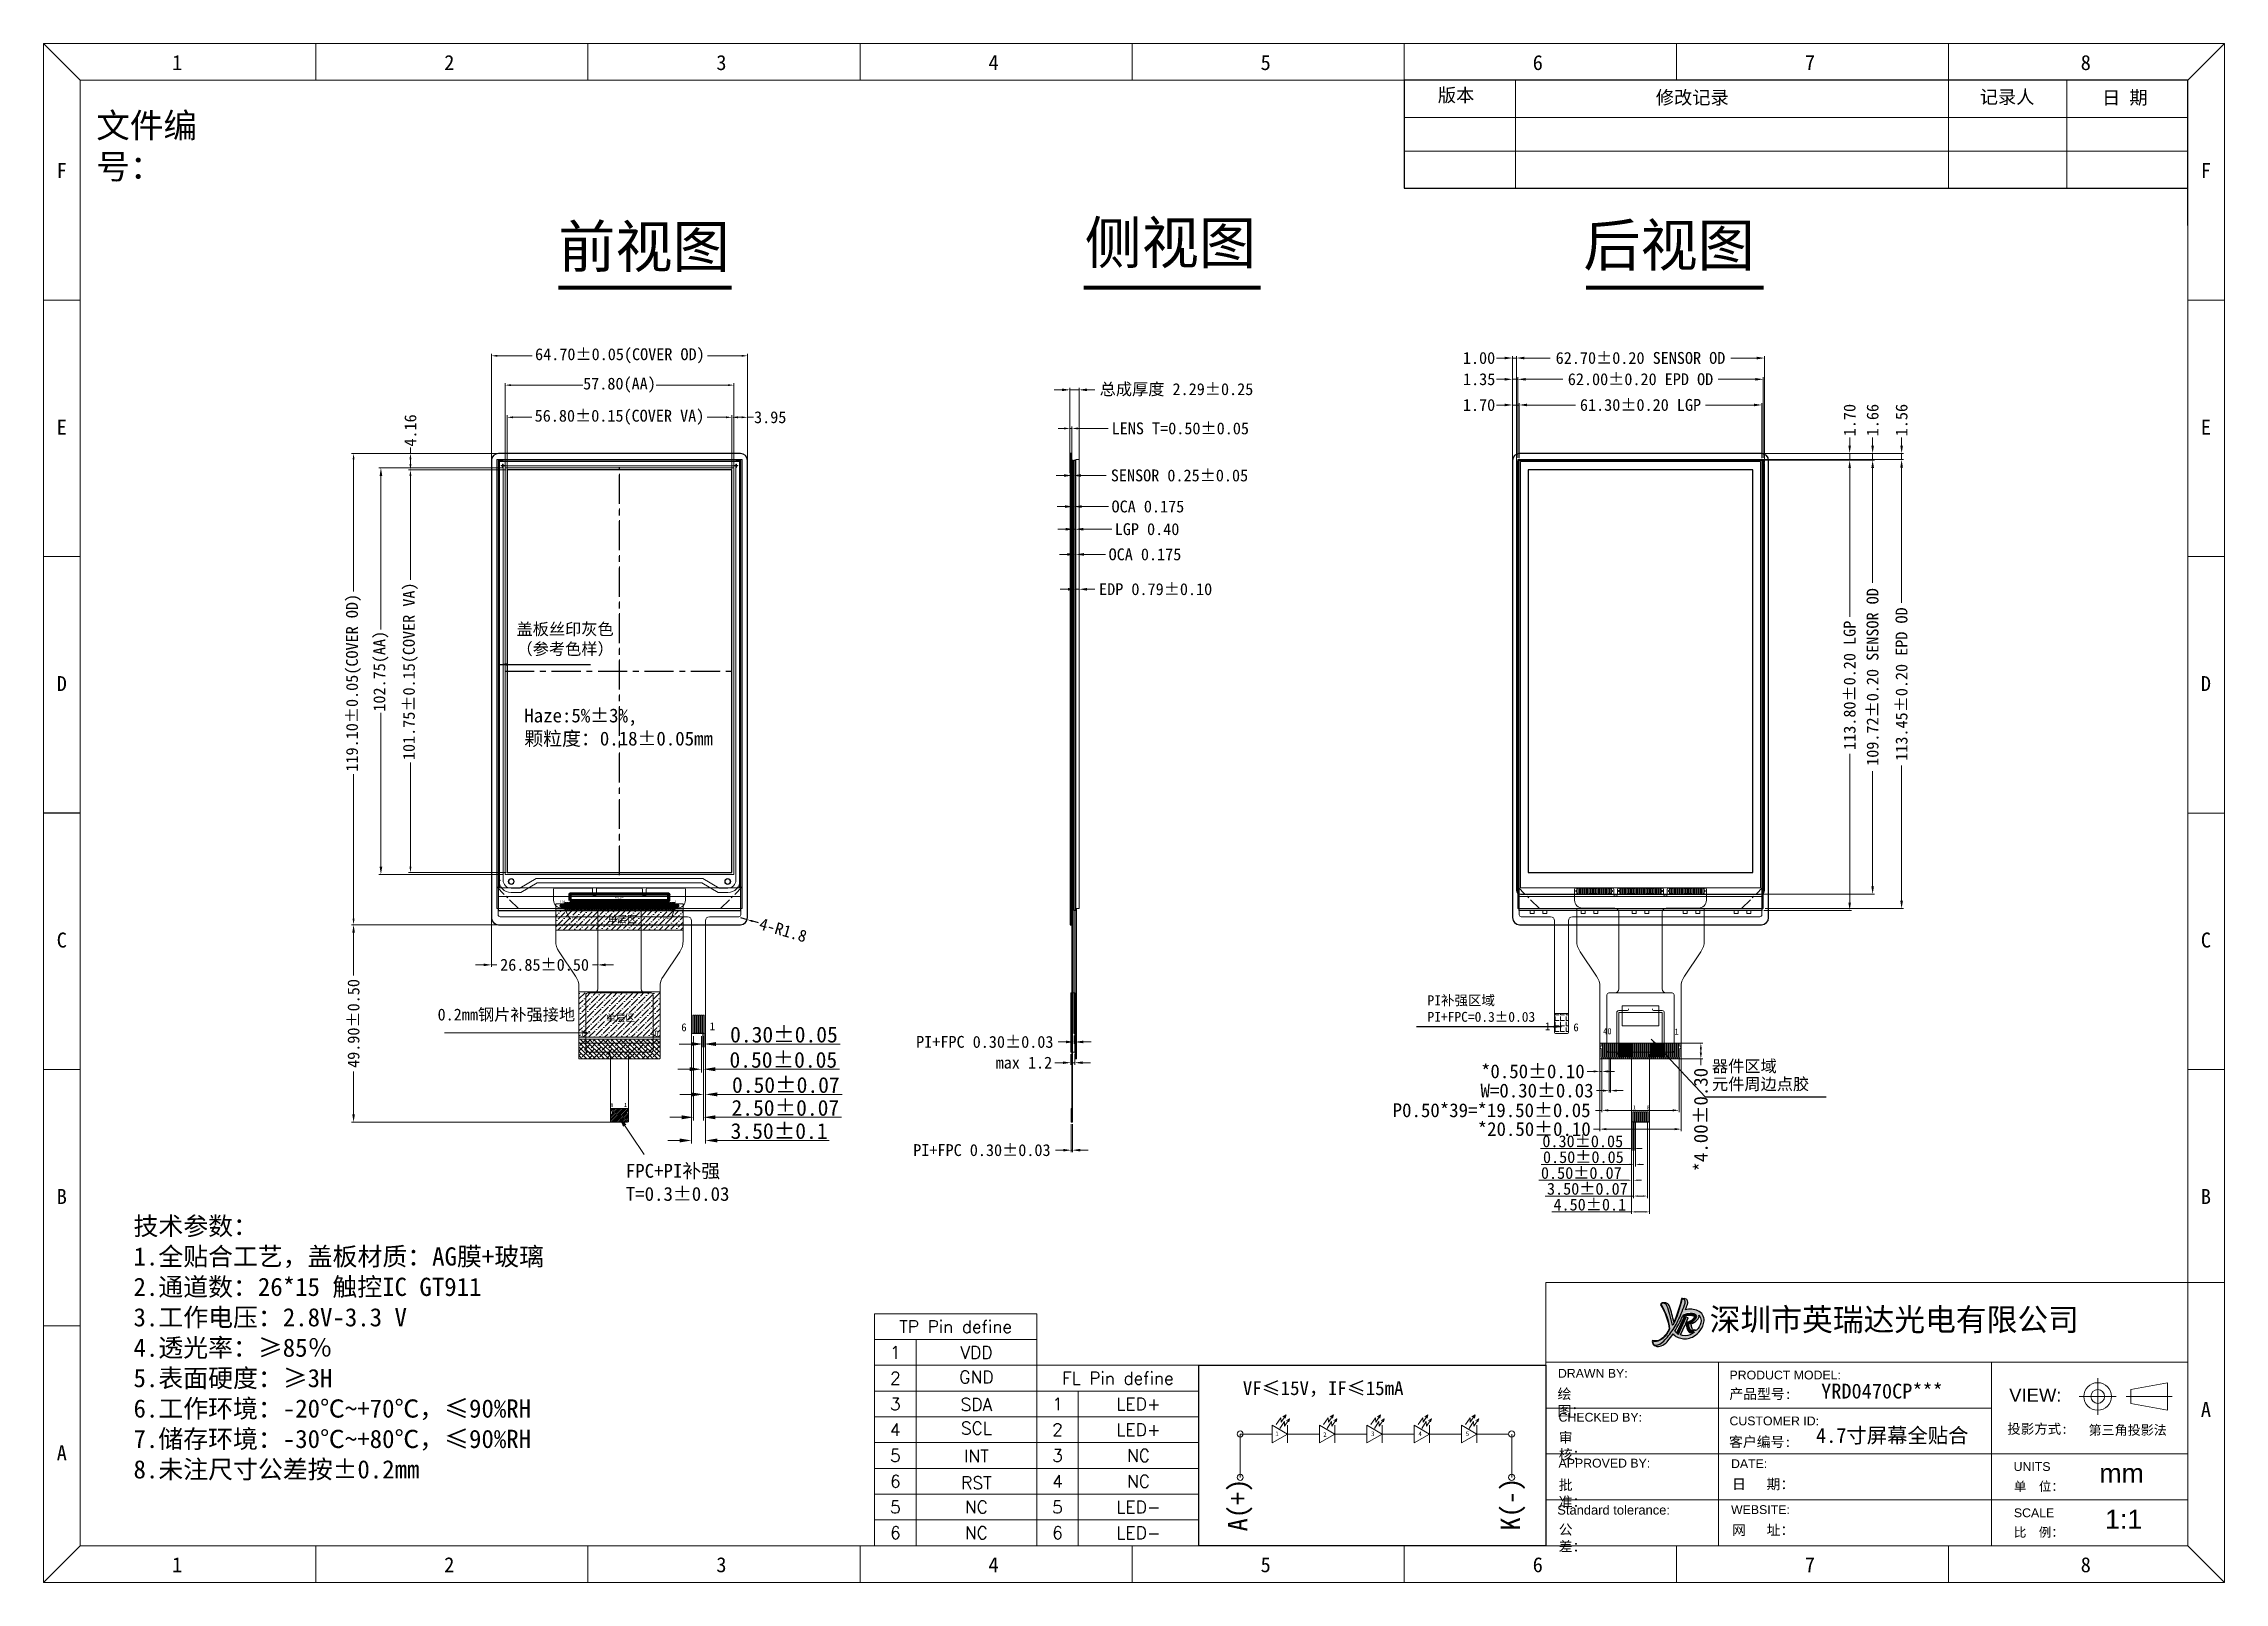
# Model space of a CAD drawing. Header units: millimetres. Extents: x -446 to 696, y -2213 to -1783.
# Drawn here: x 145 to 696, y -2172 to -1783 of the extents above; entities that cross this region are included whole.
import ezdxf
from ezdxf.enums import TextEntityAlignment as Align

# ---------------------------------------------------------------- set-up
doc = ezdxf.new("R2010")
doc.units = ezdxf.units.MM
doc.header["$LTSCALE"] = 0.1
doc.linetypes.add('CENTER', pattern=[50.8, 31.75, -6.35, 6.35, -6.35])
doc.layers.get('0').update_dxf_attribs({"lineweight": 0})
doc.layers.get('Defpoints').update_dxf_attribs({"lineweight": 0})
for name, color, linetype, lineweight in [('1', 7, 'Continuous', 9), ('DEF_IC.drawing', 5, 'Continuous', 100), ('DIM', 3, 'Continuous', 0), ('EPL', 4, 'Continuous', 0), ('FPC', 11, 'Continuous', 0), ('frame.drawing', 6, 'Continuous', 100), ('LCD-TFT', 7, 'Continuous', 0), ('OCA', 206, 'Continuous', 5), ('PS', 6, 'Continuous', 0), ('SILK LINE', 7, 'Continuous', 0), ('Sundenal', 4, 'Continuous', 20), ('TP FPC', 33, 'Continuous', 9), ('文字', 2, 'Continuous', 20)]:
    doc.layers.add(name, color=color, linetype=linetype, lineweight=lineweight)
for name, color, linetype in [('COM', 1, 'Continuous'), ('COVERLENS', 6, 'Continuous'), ('LCD', 240, 'Continuous'), ('LGP', 4, 'Continuous'), ('SENSOR', 3, 'Continuous')]:
    doc.layers.add(name, color=color, linetype=linetype)
doc.styles.add('ROMANS', font='', dxfattribs={"height": 3})
doc.styles.get("Standard").update_dxf_attribs({"font": '', "height": 3.5})
doc.styles.add('STYLE1', font='arial.ttf')
doc.styles.add('YW-RD', font='romans.shx', dxfattribs={"bigfont": 'chineset.shx'})
doc.styles.add('公司名', font='')
doc.styles.add('宋体', font='')
doc.styles.get('ROMANS').set_extended_font_data('SimSun')
doc.styles.get('Standard').set_extended_font_data('SimSun')
doc.styles.get('公司名').set_extended_font_data('SimSun')
doc.styles.get('宋体').set_extended_font_data('SimSun')
doc.dimstyles.new('ISO-25', dxfattribs={"dimtxt": 3, "dimasz": 1.5, "dimexe": 0.5, "dimexo": 0.2, "dimgap": 0.2, "dimtad": 0, "dimzin": 9, "dimdsep": 46, "dimtxsty": 'ROMANS', "dimcen": 1, "dimclrd": 4, "dimclre": 4, "dimclrt": 4, "dimazin": 0, "dimtfac": 1, "dimtmove": 0, "dimatfit": 3, "dimfxl": 1, "dimtzin": 0, "dimarcsym": 0})
doc.dimstyles.new('ISO-25$0', dxfattribs={"dimtxt": 3, "dimasz": 1.5, "dimexe": 0.5, "dimexo": 0.2, "dimgap": 0.2, "dimtad": 0, "dimzin": 1, "dimdsep": 46, "dimtxsty": 'ROMANS', "dimcen": 1, "dimclrd": 4, "dimclre": 4, "dimclrt": 4, "dimazin": 0, "dimtp": 1.2, "dimtm": 1.2, "dimtfac": 1, "dimtmove": 0, "dimatfit": 3, "dimfxl": 1, "dimtolj": 1, "dimtzin": 0, "dimlwd": 9, "dimlwe": 15, "dimarcsym": 0})
doc.dimstyles.new('ISO-25$7', dxfattribs={"dimscale": 0.8, "dimtxt": 1.5, "dimasz": 1.2, "dimexe": 0.65, "dimexo": 0.5, "dimgap": 0.2, "dimtad": 0, "dimzin": 1, "dimdsep": 46, "dimtxsty": 'ROMANS', "dimcen": 1.6, "dimclrd": 7, "dimclre": 73, "dimclrt": 7, "dimadec": 0, "dimazin": 0, "dimtfac": 1, "dimtmove": 0, "dimatfit": 0, "dimfxl": 1, "dimtolj": 1, "dimlwd": -1, "dimlwe": 9, "dimarcsym": 0})
doc.dimstyles.new('Sundenal', dxfattribs={"dimtxt": 3.5, "dimasz": 2, "dimexe": 1.5, "dimexo": 0.5, "dimtad": 1, "dimdsep": 46, "dimtxsty": '宋体', "dimcen": 2.5, "dimadec": 0, "dimazin": 0, "dimtm": 1e-09, "dimtfac": 1, "dimtmove": 0, "dimatfit": 3, "dimfxl": 1, "dimarcsym": 0})
doc.dimstyles.new('Sundenal$0', dxfattribs={"dimtxt": 6, "dimasz": 3, "dimexe": 0.8, "dimexo": 0.8, "dimgap": 0.2, "dimtad": 1, "dimzin": 1, "dimdsep": 46, "dimtxsty": '宋体', "dimcen": 2.5, "dimadec": 0, "dimazin": 0, "dimtfac": 1, "dimtofl": 0, "dimtmove": 0, "dimatfit": 3, "dimfxl": 1, "dimtolj": 1, "dimlwd": 13, "dimlwe": 13, "dimarcsym": 0})

msp = doc.modelspace()

# ---------------------------------------------------------------- texts
for s, width, p, p2 in [('1', 2.197808, (455.8703, -2134.6796), (456.7265, -2134.6796)), ('2', 1.098904, (467.9606, -2134.9056), (468.8169, -2134.9056)), ('3', 1.098904, (480.0599, -2134.684), (480.9161, -2134.684)), ('4', 1.098904, (492.0122, -2134.684), (492.8684, -2134.684)), ('5', 1.098904, (503.9645, -2134.684), (504.8207, -2134.684))]:
    msp.add_text(s, height=1.1688, dxfattribs=dict(width=width)).set_placement(p, p2, align=Align.FIT)
for s, p in [('A(+)', (448.7856, -2158.7705)), ('K(-)', (517.6896, -2158.5568))]:
    msp.add_text(s, height=4.88992, rotation=90).set_placement(p)
at = {"insert": (266.1223, -1950.8318), "char_height": 3.5, "width": 93.708101, "attachment_point": 1, "style": '宋体'}
msp.add_mtext('Haze:5%±3%,\\P颗粒度：0.18±0.05mm ', dxfattribs=at)
at = {"layer": '1', "attachment_point": 5, "style": 'YW-RD'}
for s, insert, char_height, width in [('TP Pin define', (375.1033, -2107.0366), 3.14928, 40.967791), ('1', (359.8683, -2113.5506), 3.1493, 10.4976), ('1', (359.8683, -2113.5506), 3.1493, 10.4976), ('{\\Fromans,chineset|c134;VDD}', (380.3521, -2113.5674), 3.14928, 30.470191), ('2', (359.8683, -2120.0645), 3.1493, 10.4976), ('{\\Fromans,chineset|c134;GND}', (380.3521, -2119.7815), 3.14928, 30.470191), ('{\\Fromans,chineset|c134;FL} Pin define', (416.0711, -2120.0645), 3.14928, 40.967791), ('3', (359.8683, -2126.5785), 3.1493, 10.4976), ('{\\Fromans,chineset|c134;SDA}', (380.3521, -2126.6923), 3.14928, 30.470191), ('1', (400.836, -2126.5785), 3.1493, 10.4976), ('1', (400.836, -2126.5785), 3.1493, 10.4976), ('{\\Fromans,chineset|c134;LED+}', (421.3199, -2126.5785), 3.14928, 30.470191), ('4', (359.8683, -2133.0924), 3.1493, 10.4976), ('{\\Fromans,chineset|c134;SCL}', (380.3521, -2132.6778), 3.14928, 30.470191), ('2', (400.836, -2133.0924), 3.1493, 10.4976), ('{\\Fromans,chineset|c134;LED+}', (421.3199, -2133.0924), 3.14928, 30.470191), ('5', (359.8683, -2139.6064), 3.1493, 10.4976), ('INT', (380.3521, -2139.7008), 3.14928, 30.470191), ('3', (400.836, -2139.6064), 3.1493, 10.4976), ('{\\Fromans,chineset|c134;NC}', (421.3199, -2139.6064), 3.14928, 30.470191), ('6', (359.8683, -2146.1203), 3.1493, 10.4976), ('RST', (380.3521, -2146.5097), 3.14928, 30.470191), ('4', (400.836, -2146.1203), 3.1493, 10.4976), ('{\\Fromans,chineset|c134;NC}', (421.3199, -2146.1203), 3.14928, 30.470191), ('5', (359.8683, -2152.6342), 3.1493, 10.4976), ('{\\Fromans,chineset|c134;NC}', (380.3521, -2152.6342), 3.14928, 30.470191), ('5', (400.836, -2152.6342), 3.1493, 10.4976), ('{\\Fromans,chineset|c134;LED-}', (421.3199, -2152.6342), 3.14928, 30.470191), ('6', (359.8683, -2159.1482), 3.1493, 10.4976), ('{\\Fromans,chineset|c134;NC}', (380.3521, -2159.1482), 3.14928, 30.470191), ('6', (400.836, -2159.1482), 3.1493, 10.4976), ('{\\Fromans,chineset|c134;LED-}', (421.3199, -2159.1482), 3.14928, 30.470191)]:
    msp.add_mtext(s, dxfattribs=dict(at, insert=insert, char_height=char_height, width=width))
at = {"layer": 'DIM', "lineweight": 30, "ltscale": 0.2, "char_height": 10.57712, "attachment_point": 1, "style": '宋体'}
for s, insert, width in [('前视图 ', (274.7268, -1828.7932), 73.363453), ('侧视图 ', (407.7042, -1827.8149), 91.187803), ('后视图', (533.697, -1828.4205), 73.899828)]:
    msp.add_mtext(s, dxfattribs=dict(at, insert=insert, width=width))
at = {"layer": 'DIM', "lineweight": 30, "style": '宋体'}
for s, insert, char_height, width, attachment_point in [('0.2mm钢片补强接地', (244.2199, -2026.6583), 3, 51.994863, 1), ('6', (307.1412, -2032.4168), 2, 0.930499, 9), ('1', (314.3208, -2032.1354), 2, 0.930499, 9), ('1', (523.9752, -2032.1354), 2, 0.930499, 7), ('6', (531.1548, -2032.4168), 2, 0.930499, 7), ('器件区域', (566.1772, -2039.692), 3, 34.270273, 1), ('元件周边点胶', (566.1772, -2044.2114), 3, 34.270273, 1), ('FPC+PI补强 T=0.3%%P0.03', (291.7723, -2065.9018), 3.5, 34.270273, 1), ('{\\C7;VF≤15V，IF≤15mA}', (488.2531, -2120.8146), 3.51, 125.612509, 3)]:
    msp.add_mtext(s, dxfattribs=dict(at, insert=insert, char_height=char_height, width=width, attachment_point=attachment_point))
at = {"layer": 'DIM', "char_height": 2.5, "width": 42.980191, "attachment_point": 1}
for s, insert in [('{\\fSimSun|b0|i0|c134|p2;PI补强区域}', (494.306, -2023.3115)), ('{\\fSimSun|b0|i0|c134|p2;PI+FPC=0.3%%P0.03}', (494.306, -2027.488))]:
    msp.add_mtext(s, dxfattribs=dict(at, insert=insert))
at = {"layer": 'DIM', "color": 7, "insert": (565.6064, -2102.3838), "char_height": 5.698427, "width": 124.163851, "attachment_point": 1, "style": '公司名'}
msp.add_mtext('{\\fKaiTi|b0|i0|c134|p49;深圳市英瑞达光电有限公司}', dxfattribs=at)
at = {"layer": 'LCD', "ltscale": 0.2, "insert": (264.1716, -1929.2498), "char_height": 3, "width": 38.368747, "attachment_point": 1, "style": '宋体'}
msp.add_mtext('{\\C1;盖板丝印灰色\\P（参考色样）}', dxfattribs=at)
at = {"layer": 'Sundenal', "color": 4, "style": '宋体'}
for s, p in [('1', (178.4341, -1787.5797)), ('2', (247.1816, -1787.5797)), ('3', (315.9291, -1787.5797)), ('4', (384.6766, -1787.5797)), ('5', (453.4241, -1787.5797)), ('6', (522.1716, -1787.5797)), ('7', (590.9191, -1787.5797)), ('8', (660.6116, -1787.5797)), ('F', (149.2912, -1814.8931)), ('F', (690.9573, -1814.8931)), ('E', (149.2912, -1879.7056)), ('E', (690.9573, -1879.7056)), ('D', (149.2912, -1944.518)), ('D', (690.9573, -1944.518)), ('C', (149.2912, -2009.3305)), ('C', (690.9573, -2009.3305)), ('B', (149.2912, -2074.143)), ('B', (690.9573, -2074.143)), ('A', (690.9573, -2127.9673)), ('A', (149.2912, -2138.9554)), ('1', (178.4341, -2167.1956)), ('2', (247.1816, -2167.1956)), ('3', (315.9291, -2167.1956)), ('4', (384.6766, -2167.1956)), ('5', (453.4241, -2167.1956)), ('6', (522.1716, -2167.1956)), ('7', (590.9191, -2167.1956)), ('8', (660.6116, -2167.1956))]:
    msp.add_text(s, height=3.7884, dxfattribs=at).set_placement(p, align=Align.MIDDLE_CENTER)
at = {"layer": 'Sundenal', "color": 4, "ltscale": 0.5, "style": 'STYLE1'}
for s, height, p in [('DRAWN BY:', 2.225, (527.2599, -2118.8275)), ('VIEW:', 3.3375, (641.2657, -2124.3375))]:
    msp.add_text(s, height=height, dxfattribs=at).set_placement(p, align=Align.MIDDLE_LEFT)
at = {"layer": 'Sundenal', "color": 4, "style": 'STYLE1'}
for s, p in [('PRODUCT MODEL:', (570.605, -2119.2562)), ('CHECKED BY:', (527.4225, -2129.9264)), ('CUSTOMER ID:', (570.605, -2130.858)), ('APPROVED BY:', (527.4225, -2141.5281))]:
    msp.add_text(s, height=2.225002, dxfattribs=at).set_placement(p, align=Align.MIDDLE_LEFT)
for s, p in [('DATE:', (570.9917, -2142.7804)), ('WEBSITE:', (570.9917, -2154.3822))]:
    msp.add_text(s, height=2.225, dxfattribs=at).set_placement(p)
at = {"layer": 'Sundenal', "color": 4, "ltscale": 0.5, "style": 'STYLE1'}
for s, p in [('UNITS', (642.3782, -2143.5042)), ('SCALE', (642.4478, -2155.1843))]:
    msp.add_text(s, height=2.225, dxfattribs=at).set_placement(p)
at = {"layer": 'Sundenal', "color": 4, "ltscale": 0.5, "attachment_point": 1, "style": 'STYLE1'}
for s, insert, char_height, width in [('{\\fSimSun|b0|i0|c134|p54;绘   图：}', (527.1599, -2122.7507), 2.564889, 14.323394), ('{\\fNSimSun|b0|i0|c134|p49;投影方式:}', (640.7643, -2131.6189), 2.499122, 17.053378), ('{\\fSimSun|b0|i0|c134|p54;审   核：}', (527.453, -2133.7697), 2.564889, 14.660318), ('{\\fArial|b0|i0|c0|p32;mm}', (664.041, -2141.6744), 4.826796, 11.168801), ('{\\fSimSun|b0|i0|c134|p54;批   准：}', (527.453, -2145.7518), 2.564889, 14.661249), ('{\\fNSimSun|b0|i0|c134|p49;单  位：}', (642.4406, -2146.2322), 2.314002, 12.753166), ('1:1', (665.489, -2153.2864), 4.8268, 9.310886), ('{\\fSimSun|b0|i0|c134|p54;公    差：  }', (527.453, -2157.0414), 2.564889, 16.453334), ('{\\fNSimSun|b0|i0|c134|p49;比  例：}', (642.4406, -2157.834), 2.314002, 12.300199)]:
    msp.add_mtext(s, dxfattribs=dict(at, insert=insert, char_height=char_height, width=width))
at = {"layer": 'Sundenal', "color": 4, "attachment_point": 1, "style": 'STYLE1'}
for s, insert, char_height, width in [('{\\fSimSun|b0|i0|c134|p54;产品型号:}', (570.5631, -2122.7507), 2.564889, 17.725579), ('{\\fSimSun|b0|i0|c134|p54;客户编号:}', (570.4847, -2134.8662), 2.564889, 16.612129), ('{\\fSimSun|b0|i0|c134|p54;日   期：}', (571.2481, -2145.5408), 2.564889, 17.305378), ('{\\fArial|b0|i0|c0|p34;Standard tolerance: }', (527.0849, -2152.1963), 2.336241, 29.476512), ('{\\fSimSun|b0|i0|c134|p54;网   址：}', (571.2481, -2157.1426), 2.564889, 17.305378)]:
    msp.add_mtext(s, dxfattribs=dict(at, insert=insert, char_height=char_height, width=width))
at = {"layer": 'Sundenal', "color": 4, "lineweight": 30, "insert": (661.3165, -2131.949), "char_height": 2.4134, "width": 21.812302, "attachment_point": 1, "style": '宋体'}
msp.add_mtext('第三角投影法', dxfattribs=at)
at = {"layer": 'TP FPC', "ltscale": 0.2, "char_height": 1, "width": 1.316076}
for s, insert, attachment_point in [('{\\fSimSun|b0|i0|c134|p2;8}', (288.6221, -2050.5244), 3), ('{\\fSimSun|b0|i0|c134|p2;1}', (292.0847, -2050.4989), 3), ('{\\fSimSun|b0|i0|c134|p2;1}', (546.2113, -2051.1305), 1), ('{\\fSimSun|b0|i0|c134|p2;8}', (549.6739, -2051.1559), 1)]:
    msp.add_mtext(s, dxfattribs=dict(at, insert=insert, attachment_point=attachment_point))
at = {"layer": '文字', "char_height": 3.37876, "style": '宋体'}
for s, insert, width, attachment_point in [('版本', (496.9146, -1794.1302), 10.955251, 1), ('修改记录', (551.9822, -1794.717), 21.675508, 1), ('记录人', (640.7303, -1794.5714), 16.369458, 2), ('日 期', (670.4698, -1794.7403), 14.92969, 2)]:
    msp.add_mtext(s, dxfattribs=dict(at, insert=insert, width=width, attachment_point=attachment_point))
at = {"layer": '文字', "color": 0, "insert": (157.9822, -1800.3617), "char_height": 6.22983, "width": 39.767255, "attachment_point": 1, "style": '宋体'}
msp.add_mtext('文件编号：', dxfattribs=at)
at = {"layer": '文字', "color": 7, "insert": (167.4072, -2079.2969), "char_height": 4.61005, "width": 146.272632, "attachment_point": 1, "style": '宋体'}
msp.add_mtext('{\\fSimSun|b0|i0|c134|p54;技术参数}：\\P1.全贴合工艺，盖板材质：AG膜+玻璃\\P2.通道数：26*15 触控IC GT911\\P3.工作电压：2.8V-3.3 V \\P4.透光率：≥85％\\P5.表面硬度：≥3H\\P6.工作环境：-20℃~+70℃，≤90%RH\\P7.储存环境：-30℃~+80℃，≤90%RH\\P8.未注尺寸公差按±0.2mm', dxfattribs=at)
at = {"layer": '文字', "ltscale": 0.5, "char_height": 3.764901, "width": 43.986986, "attachment_point": 2, "style": '宋体'}
for s, insert in [('{\\fSimSun|b0|i0|c134|p54;YRD0470CP***}', (609.1137, -2121.4321)), ('{\\fSimSun|b0|i0|c134|p54;4.7寸屏幕全贴合}', (611.7078, -2132.636))]:
    msp.add_mtext(s, dxfattribs=dict(at, insert=insert))

# ---------------------------------------------------------------- blocks, each defined once
blk = doc.blocks.new('*D30')
at = {"layer": 'Defpoints', "color": 0}
for p in [(322.53, -1861.69), (257.83, -1888.17), (322.53, -1888.17)]:
    blk.add_point(p, dxfattribs=at)
at = {"layer": 'DIM', "color": 4, "lineweight": 15}
for p, q in [((257.83, -1887.97), (257.83, -1861.19)), ((322.53, -1887.97), (322.53, -1861.19))]:
    blk.add_line(p, q, dxfattribs=at)
at = {"layer": 'DIM', "color": 4, "lineweight": 9}
for p, q in [((259.33, -1861.69), (268.12, -1861.69)), ((321.03, -1861.69), (312.43, -1861.69))]:
    blk.add_line(p, q, dxfattribs=at)
at = {"layer": 'DIM', "color": 4}
for points in [[(259.33, -1861.44), (259.33, -1861.94), (257.83, -1861.69)], [(321.03, -1861.44), (321.03, -1861.94), (322.53, -1861.69)]]:
    blk.add_solid(points, dxfattribs=at)
at = {"layer": 'DIM', "color": 4, "insert": (290.28, -1861.69), "char_height": 3, "attachment_point": 5, "style": 'ROMANS'}
blk.add_mtext('\\A1;64.70±0.05(COVER OD)', dxfattribs=at)
blk = doc.blocks.new('*D31')
at = {"layer": 'Defpoints', "color": 0}
for p in [(223, -1886.37), (261.32, -1886.37), (262.83, -2005.47)]:
    blk.add_point(p, dxfattribs=at)
at = {"layer": 'DIM', "color": 4, "lineweight": 15}
for p, q in [((261.12, -1886.37), (222.5, -1886.37)), ((262.63, -2005.47), (222.5, -2005.47))]:
    blk.add_line(p, q, dxfattribs=at)
at = {"layer": 'DIM', "color": 4, "lineweight": 9}
for p, q in [((223, -1887.87), (223, -1921.23)), ((223, -2003.97), (223, -1967.4))]:
    blk.add_line(p, q, dxfattribs=at)
at = {"layer": 'DIM', "color": 4}
for points in [[(222.75, -1887.87), (223.25, -1887.87), (223, -1886.37)], [(222.75, -2003.97), (223.25, -2003.97), (223, -2005.47)]]:
    blk.add_solid(points, dxfattribs=at)
at = {"layer": 'DIM', "color": 4, "lineweight": 30, "insert": (223, -1944.32), "char_height": 3, "attachment_point": 5, "rotation": 90, "style": 'ROMANS'}
blk.add_mtext('\\A1;119.10±0.05(COVER OD)', dxfattribs=at)
blk = doc.blocks.new('*D35')
at = {"layer": 'Defpoints', "color": 0}
for p in [(318.58, -1877.23), (261.78, -1890.53), (318.58, -1890.53)]:
    blk.add_point(p, dxfattribs=at)
at = {"layer": 'DIM', "color": 4, "lineweight": 15}
for p, q in [((261.78, -1890.33), (261.78, -1876.73)), ((318.58, -1890.33), (318.58, -1876.73))]:
    blk.add_line(p, q, dxfattribs=at)
at = {"layer": 'DIM', "color": 4, "lineweight": 9}
for p, q in [((263.28, -1877.23), (268.05, -1877.23)), ((317.08, -1877.23), (312.31, -1877.23))]:
    blk.add_line(p, q, dxfattribs=at)
at = {"layer": 'DIM', "color": 4}
for points in [[(263.28, -1876.98), (263.28, -1877.48), (261.78, -1877.23)], [(317.08, -1876.98), (317.08, -1877.48), (318.58, -1877.23)]]:
    blk.add_solid(points, dxfattribs=at)
at = {"layer": 'DIM', "color": 4, "insert": (290.18, -1877.23), "char_height": 3, "attachment_point": 5, "style": 'ROMANS'}
blk.add_mtext('\\A1;56.80±0.15(COVER VA)', dxfattribs=at)
blk = doc.blocks.new('*D36')
at = {"layer": 'Defpoints', "color": 0}
for p in [(261.78, -1890.53), (237.37, -1992.28), (261.78, -1992.28)]:
    blk.add_point(p, dxfattribs=at)
at = {"layer": 'DIM', "color": 4, "lineweight": 15}
for p, q in [((261.58, -1890.53), (236.87, -1890.53)), ((261.58, -1992.28), (236.87, -1992.28))]:
    blk.add_line(p, q, dxfattribs=at)
at = {"layer": 'DIM', "color": 4, "lineweight": 9}
for p, q in [((237.37, -1892.03), (237.37, -1918.32)), ((237.37, -1990.78), (237.37, -1964.49))]:
    blk.add_line(p, q, dxfattribs=at)
at = {"layer": 'DIM', "color": 4}
for points in [[(237.12, -1892.03), (237.62, -1892.03), (237.37, -1890.53)], [(237.12, -1990.78), (237.62, -1990.78), (237.37, -1992.28)]]:
    blk.add_solid(points, dxfattribs=at)
at = {"layer": 'DIM', "color": 4, "lineweight": 30, "insert": (237.37, -1941.41), "char_height": 3, "attachment_point": 5, "rotation": 90, "style": 'ROMANS'}
blk.add_mtext('\\A1;101.75±0.15(COVER VA)', dxfattribs=at)
blk = doc.blocks.new('*D37')
at = {"layer": 'Defpoints', "color": 0}
for p in [(322.53, -1877.23), (322.53, -1888.17), (318.58, -1890.53)]:
    blk.add_point(p, dxfattribs=at)
at = {"layer": 'DIM', "color": 4, "lineweight": 15}
for p, q in [((318.58, -1890.33), (318.58, -1876.73)), ((322.53, -1887.97), (322.53, -1876.73))]:
    blk.add_line(p, q, dxfattribs=at)
at = {"layer": 'DIM', "color": 4, "lineweight": 9}
for p, q in [((320.08, -1877.23), (321.03, -1877.23)), ((322.53, -1877.23), (324.03, -1877.23))]:
    blk.add_line(p, q, dxfattribs=at)
at = {"layer": 'DIM', "color": 4}
for points in [[(320.08, -1876.98), (320.08, -1877.48), (318.58, -1877.23)], [(321.03, -1876.98), (321.03, -1877.48), (322.53, -1877.23)]]:
    blk.add_solid(points, dxfattribs=at)
at = {"layer": 'DIM', "color": 4, "lineweight": 30, "insert": (328.26, -1877.23), "char_height": 3, "attachment_point": 5, "style": 'ROMANS'}
blk.add_mtext('\\A1;3.95', dxfattribs=at)
blk = doc.blocks.new('*D32')
at = {"layer": 'Defpoints', "color": 0}
for p in [(237.37, -1886.37), (261.32, -1886.37), (261.78, -1890.53)]:
    blk.add_point(p, dxfattribs=at)
at = {"layer": 'DIM', "color": 4, "lineweight": 15}
for p, q in [((261.12, -1886.37), (236.87, -1886.37)), ((261.58, -1890.53), (236.87, -1890.53))]:
    blk.add_line(p, q, dxfattribs=at)
at = {"layer": 'DIM', "color": 4, "lineweight": 9}
for p, q in [((237.37, -1886.37), (237.37, -1884.87)), ((237.37, -1889.03), (237.37, -1887.87))]:
    blk.add_line(p, q, dxfattribs=at)
at = {"layer": 'DIM', "color": 4}
for points in [[(237.12, -1887.87), (237.62, -1887.87), (237.37, -1886.37)], [(237.12, -1889.03), (237.62, -1889.03), (237.37, -1890.53)]]:
    blk.add_solid(points, dxfattribs=at)
at = {"layer": 'DIM', "color": 4, "lineweight": 30, "insert": (237.37, -1880.56), "char_height": 3, "attachment_point": 5, "rotation": 90, "style": 'ROMANS'}
blk.add_mtext('\\A1;4.16', dxfattribs=at)
blk = doc.blocks.new('*D33')
at = {"layer": 'Defpoints', "color": 0}
for p in [(404.49, -1880.05), (403.99, -1891.48), (404.49, -1891.48)]:
    blk.add_point(p, dxfattribs=at)
at = {"layer": 'DIM', "color": 4, "lineweight": 9}
for p, q in [((402.49, -1880.05), (400.99, -1880.05)), ((403.99, -1880.05), (404.49, -1880.05)), ((405.99, -1880.05), (413.63, -1880.05))]:
    blk.add_line(p, q, dxfattribs=at)
at = {"layer": 'DIM', "color": 4, "lineweight": 15}
for p, q in [((403.99, -1891.28), (403.99, -1879.55)), ((404.49, -1891.28), (404.49, -1879.55))]:
    blk.add_line(p, q, dxfattribs=at)
at = {"layer": 'DIM', "color": 4}
for points in [[(402.49, -1879.8), (402.49, -1880.3), (403.99, -1880.05)], [(405.99, -1879.8), (405.99, -1880.3), (404.49, -1880.05)]]:
    blk.add_solid(points, dxfattribs=at)
at = {"layer": 'DIM', "color": 4, "lineweight": 30, "insert": (431.86, -1880.05), "char_height": 3, "attachment_point": 5, "style": 'ROMANS'}
blk.add_mtext('\\A1;LENS T=0.50%%P0.05', dxfattribs=at)
blk = doc.blocks.new('*D34')
at = {"color": 4, "lineweight": -2}
for p, q in [((320.73, -2003.67), (322.45, -2004.17)), ((325.33, -2005.01), (323.89, -2004.59))]:
    blk.add_line(p, q, dxfattribs=at)
at = {"color": 4}
blk.add_solid([(323.96, -2004.35), (323.82, -2004.83), (322.45, -2004.17)], dxfattribs=at)
at = {"layer": 'Defpoints', "color": 0}
for p in [(320.73, -2003.67), (322.45, -2004.17)]:
    blk.add_point(p, dxfattribs=at)
at = {"color": 4, "insert": (331.51, -2006.81), "char_height": 3, "attachment_point": 5, "rotation": 343.7337, "style": 'ROMANS'}
blk.add_mtext('4-R1.8', dxfattribs=at)
blk = doc.blocks.new('*D39')
at = {"layer": 'Defpoints', "color": 0, "ltscale": 0.2}
for p in [(546.22, -2053.88), (546.52, -2053.88), (546.22, -2062.03)]:
    blk.add_point(p, dxfattribs=at)
at = {"layer": 'DIM', "color": 0, "lineweight": 13, "ltscale": 0.2}
for p, q in [((546.22, -2053.88), (546.22, -2062.53)), ((546.52, -2053.88), (546.52, -2062.53)), ((545.22, -2062.03), (522.84, -2062.03)), ((547.52, -2062.03), (548.52, -2062.03))]:
    blk.add_line(p, q, dxfattribs=at)
at = {"layer": 'DIM', "color": 0, "ltscale": 0.2}
for points in [[(545.22, -2061.86), (545.22, -2062.19), (546.22, -2062.03)], [(547.52, -2061.86), (547.52, -2062.19), (546.52, -2062.03)]]:
    blk.add_solid(points, dxfattribs=at)
at = {"layer": 'DIM', "color": 0, "ltscale": 0.2, "insert": (533.53, -2060.21), "char_height": 3, "attachment_point": 5, "style": '宋体'}
blk.add_mtext('\\A1;0.30%%P0.05', dxfattribs=at)
blk = doc.blocks.new('*D40')
at = {"layer": 'Defpoints', "color": 0, "ltscale": 0.2}
for p in [(546.37, -2055.27), (546.87, -2055.27), (546.37, -2066.03)]:
    blk.add_point(p, dxfattribs=at)
at = {"layer": 'DIM', "color": 0, "lineweight": 13, "ltscale": 0.2}
for p, q in [((546.37, -2055.27), (546.37, -2066.53)), ((546.87, -2055.27), (546.87, -2066.53)), ((545.37, -2066.03), (522.99, -2066.03)), ((547.87, -2066.03), (548.87, -2066.03))]:
    blk.add_line(p, q, dxfattribs=at)
at = {"layer": 'DIM', "color": 0, "ltscale": 0.2}
for points in [[(545.37, -2065.86), (545.37, -2066.19), (546.37, -2066.03)], [(547.87, -2065.86), (547.87, -2066.19), (546.87, -2066.03)]]:
    blk.add_solid(points, dxfattribs=at)
at = {"layer": 'DIM', "color": 0, "ltscale": 0.2, "insert": (533.68, -2064.21), "char_height": 3, "attachment_point": 5, "style": '宋体'}
blk.add_mtext('\\A1;0.50%%P0.05', dxfattribs=at)
blk = doc.blocks.new('*D41')
at = {"layer": 'Defpoints', "color": 0, "ltscale": 0.2}
for p in [(546.37, -2055.27), (549.87, -2055.27), (546.37, -2074.03)]:
    blk.add_point(p, dxfattribs=at)
at = {"layer": 'DIM', "color": 0, "lineweight": 13, "ltscale": 0.2}
for p, q in [((546.37, -2055.27), (546.37, -2074.53)), ((549.87, -2055.27), (549.87, -2074.53)), ((546.37, -2074.03), (524.02, -2074.03)), ((548.87, -2074.03), (547.37, -2074.03))]:
    blk.add_line(p, q, dxfattribs=at)
at = {"layer": 'DIM', "color": 0, "ltscale": 0.2}
for points in [[(547.37, -2073.86), (547.37, -2074.19), (546.37, -2074.03)], [(548.87, -2073.86), (548.87, -2074.19), (549.87, -2074.03)]]:
    blk.add_solid(points, dxfattribs=at)
at = {"layer": 'DIM', "color": 0, "ltscale": 0.2, "insert": (534.69, -2072.21), "char_height": 3, "attachment_point": 5, "style": '宋体'}
blk.add_mtext('\\A1;3.50%%P0.07', dxfattribs=at)
blk = doc.blocks.new('*D42')
at = {"layer": 'Defpoints', "color": 0, "ltscale": 0.2}
for p in [(545.87, -2054.81), (546.37, -2055.27), (545.87, -2070.03)]:
    blk.add_point(p, dxfattribs=at)
at = {"layer": 'DIM', "color": 0, "lineweight": 13, "ltscale": 0.2}
for p, q in [((545.87, -2054.81), (545.87, -2070.53)), ((546.37, -2055.27), (546.37, -2070.53)), ((544.87, -2070.03), (522.47, -2070.03)), ((547.37, -2070.03), (548.37, -2070.03))]:
    blk.add_line(p, q, dxfattribs=at)
at = {"layer": 'DIM', "color": 0, "ltscale": 0.2}
for points in [[(544.87, -2069.86), (544.87, -2070.19), (545.87, -2070.03)], [(547.37, -2069.86), (547.37, -2070.19), (546.37, -2070.03)]]:
    blk.add_solid(points, dxfattribs=at)
at = {"layer": 'DIM', "color": 0, "ltscale": 0.2, "insert": (533.17, -2068.21), "char_height": 3, "attachment_point": 5, "style": '宋体'}
blk.add_mtext('\\A1;0.50%%P0.07', dxfattribs=at)
blk = doc.blocks.new('*D43')
at = {"layer": 'Defpoints', "color": 0, "ltscale": 0.2}
for p in [(545.87, -2054.42), (550.37, -2054.16), (545.87, -2078.03)]:
    blk.add_point(p, dxfattribs=at)
at = {"layer": 'DIM', "color": 0, "lineweight": 13, "ltscale": 0.2}
for p, q in [((545.87, -2054.42), (545.87, -2078.53)), ((550.37, -2054.16), (550.37, -2078.53)), ((545.87, -2078.03), (525.74, -2078.03)), ((549.37, -2078.03), (546.87, -2078.03))]:
    blk.add_line(p, q, dxfattribs=at)
at = {"layer": 'DIM', "color": 0, "ltscale": 0.2}
for points in [[(546.87, -2077.86), (546.87, -2078.19), (545.87, -2078.03)], [(549.37, -2077.86), (549.37, -2078.19), (550.37, -2078.03)]]:
    blk.add_solid(points, dxfattribs=at)
at = {"layer": 'DIM', "color": 0, "ltscale": 0.2, "insert": (535.31, -2076.21), "char_height": 3, "attachment_point": 5, "style": '宋体'}
blk.add_mtext('\\A1;4.50%%P0.1', dxfattribs=at)
blk = doc.blocks.new('*D44')
at = {"layer": 'Defpoints', "color": 0}
for p in [(319.08, -1869.1), (261.28, -1890.03), (319.08, -1890.03)]:
    blk.add_point(p, dxfattribs=at)
at = {"layer": 'DIM', "color": 4, "lineweight": 15}
for p, q in [((261.28, -1889.83), (261.28, -1868.6)), ((319.08, -1889.83), (319.08, -1868.6))]:
    blk.add_line(p, q, dxfattribs=at)
at = {"layer": 'DIM', "color": 4, "lineweight": 9}
for p, q in [((262.78, -1869.1), (280.92, -1869.1)), ((317.58, -1869.1), (299.44, -1869.1))]:
    blk.add_line(p, q, dxfattribs=at)
at = {"layer": 'DIM', "color": 4}
for points in [[(262.78, -1868.85), (262.78, -1869.35), (261.28, -1869.1)], [(317.58, -1868.85), (317.58, -1869.35), (319.08, -1869.1)]]:
    blk.add_solid(points, dxfattribs=at)
at = {"layer": 'DIM', "color": 4, "insert": (290.18, -1869.1), "char_height": 3, "attachment_point": 5, "style": 'ROMANS'}
blk.add_mtext('\\A1;57.80(AA)', dxfattribs=at)
blk = doc.blocks.new('*D45')
at = {"layer": 'Defpoints', "color": 0}
for p in [(817.89, -2242.63), (838.39, -2242.63), (838.39, -2260.57)]:
    blk.add_point(p, dxfattribs=at)
at = {"layer": 'DIM', "color": 4, "lineweight": -2}
for p, q in [((817.89, -2242.83), (817.89, -2261.07)), ((838.39, -2242.83), (838.39, -2261.07)), ((817.89, -2260.57), (816.29, -2260.57)), ((836.79, -2260.57), (819.49, -2260.57))]:
    blk.add_line(p, q, dxfattribs=at)
at = {"layer": 'DIM', "color": 4}
for points in [[(819.49, -2260.3), (819.49, -2260.84), (817.89, -2260.57)], [(836.79, -2260.3), (836.79, -2260.84), (838.39, -2260.57)]]:
    blk.add_solid(points, dxfattribs=at)
at = {"layer": 'DIM', "color": 4, "lineweight": 0, "insert": (801.29, -2260.57), "char_height": 3.5, "attachment_point": 5, "style": 'ROMANS'}
blk.add_mtext('*20.50%%P0.10', dxfattribs=at)
blk = doc.blocks.new('*D46')
at = {"layer": 'Defpoints', "color": 0}
for p in [(820.24, -2242.33), (820.54, -2242.33), (820.54, -2250.84)]:
    blk.add_point(p, dxfattribs=at)
at = {"layer": 'DIM', "color": 4, "lineweight": -2}
for p, q in [((820.24, -2242.53), (820.24, -2251.34)), ((820.54, -2242.53), (820.54, -2251.34)), ((818.64, -2250.84), (817.04, -2250.84)), ((820.54, -2250.84), (820.24, -2250.84)), ((822.14, -2250.84), (823.74, -2250.84))]:
    blk.add_line(p, q, dxfattribs=at)
at = {"layer": 'DIM', "color": 4}
for points in [[(818.64, -2250.58), (818.64, -2251.11), (820.24, -2250.84)], [(822.14, -2250.58), (822.14, -2251.11), (820.54, -2250.84)]]:
    blk.add_solid(points, dxfattribs=at)
at = {"layer": 'DIM', "color": 4, "lineweight": 0, "insert": (802, -2250.84), "char_height": 3.5, "attachment_point": 5, "style": 'ROMANS'}
blk.add_mtext('W=0.30%%P0.03', dxfattribs=at)
blk = doc.blocks.new('*D47')
at = {"layer": 'Defpoints', "color": 0}
for p in [(817.89, -2242.63), (817.89, -2245.98), (818.39, -2242.73)]:
    blk.add_point(p, dxfattribs=at)
at = {"layer": 'DIM', "color": 4, "lineweight": -2}
for p, q in [((816.29, -2245.98), (814.69, -2245.98)), ((817.89, -2242.83), (817.89, -2246.48)), ((818.39, -2245.98), (817.89, -2245.98)), ((818.39, -2242.93), (818.39, -2246.48)), ((819.99, -2245.98), (821.59, -2245.98))]:
    blk.add_line(p, q, dxfattribs=at)
at = {"layer": 'DIM', "color": 4}
for points in [[(816.29, -2245.72), (816.29, -2246.25), (817.89, -2245.98)], [(819.99, -2245.72), (819.99, -2246.25), (818.39, -2245.98)]]:
    blk.add_solid(points, dxfattribs=at)
at = {"layer": 'DIM', "color": 4, "lineweight": 0, "insert": (800.94, -2245.98), "char_height": 3.5, "attachment_point": 5, "style": 'ROMANS'}
blk.add_mtext('*0.50%%P0.10', dxfattribs=at)
blk = doc.blocks.new('*D48')
at = {"layer": 'Defpoints', "color": 0}
for p in [(818.39, -2242.73), (837.89, -2242.73), (837.89, -2255.82)]:
    blk.add_point(p, dxfattribs=at)
at = {"layer": 'DIM', "color": 4, "lineweight": -2}
for p, q in [((818.39, -2242.93), (818.39, -2256.32)), ((837.89, -2242.93), (837.89, -2256.32)), ((818.39, -2255.82), (816.79, -2255.82)), ((836.29, -2255.82), (819.99, -2255.82))]:
    blk.add_line(p, q, dxfattribs=at)
at = {"layer": 'DIM', "color": 4}
for points in [[(819.99, -2255.56), (819.99, -2256.09), (818.39, -2255.82)], [(836.29, -2255.56), (836.29, -2256.09), (837.89, -2255.82)]]:
    blk.add_solid(points, dxfattribs=at)
at = {"layer": 'DIM', "color": 4, "lineweight": 0, "insert": (790.53, -2255.82), "char_height": 3.5, "attachment_point": 5, "style": 'ROMANS'}
blk.add_mtext('P0.50*39=*19.50%%P0.05', dxfattribs=at)
blk = doc.blocks.new('*D49')
at = {"layer": 'Defpoints', "color": 0}
for p in [(838.39, -2238.83), (838.19, -2242.83), (843.39, -2242.83)]:
    blk.add_point(p, dxfattribs=at)
at = {"layer": 'DIM', "color": 4, "lineweight": -2}
for p, q in [((838.59, -2238.83), (843.89, -2238.83)), ((843.39, -2240.43), (843.39, -2241.23)), ((838.39, -2242.83), (843.89, -2242.83)), ((843.39, -2242.83), (843.39, -2244.43))]:
    blk.add_line(p, q, dxfattribs=at)
at = {"layer": 'DIM', "color": 4}
for points in [[(843.12, -2240.43), (843.66, -2240.43), (843.39, -2238.83)], [(843.12, -2241.23), (843.66, -2241.23), (843.39, -2242.83)]]:
    blk.add_solid(points, dxfattribs=at)
at = {"layer": 'DIM', "color": 4, "lineweight": 0, "insert": (843.39, -2258.18), "char_height": 3.5, "attachment_point": 5, "rotation": 90, "style": 'ROMANS'}
blk.add_mtext('*4.00%%P0.30', dxfattribs=at)
blk = doc.blocks.new('*D51')
at = {"layer": 'Defpoints', "color": 0}
for p in [(261.28, -1890.03), (229.91, -1992.78), (261.28, -1992.78)]:
    blk.add_point(p, dxfattribs=at)
at = {"layer": 'DIM', "color": 4, "lineweight": 15}
for p, q in [((260.78, -1890.03), (229.41, -1890.03)), ((260.78, -1992.78), (229.41, -1992.78))]:
    blk.add_line(p, q, dxfattribs=at)
at = {"layer": 'DIM', "color": 4, "lineweight": 9}
for p, q in [((229.91, -1892.03), (229.91, -1930.89)), ((229.91, -1990.78), (229.91, -1951.92))]:
    blk.add_line(p, q, dxfattribs=at)
at = {"layer": 'DIM', "color": 4}
for points in [[(229.58, -1892.03), (230.25, -1892.03), (229.91, -1890.03)], [(229.58, -1990.78), (230.25, -1990.78), (229.91, -1992.78)]]:
    blk.add_solid(points, dxfattribs=at)
at = {"layer": 'DIM', "color": 4, "insert": (229.91, -1941.41), "char_height": 3, "attachment_point": 5, "rotation": 90, "style": 'ROMANS'}
blk.add_mtext('\\A1;102.75(AA)', dxfattribs=at)
blk = doc.blocks.new('*D52')
at = {"layer": 'Defpoints', "color": 0, "ltscale": 0.2}
for p in [(311.24, -2031.45), (311.54, -2031.45), (311.54, -2035.61)]:
    blk.add_point(p, dxfattribs=at)
at = {"layer": 'DIM', "color": 0, "lineweight": 13, "ltscale": 0.2}
for p, q in [((311.24, -2032.25), (311.24, -2036.41)), ((311.54, -2032.25), (311.54, -2036.41)), ((308.24, -2035.61), (305.24, -2035.61)), ((314.54, -2035.61), (345.92, -2035.61))]:
    blk.add_line(p, q, dxfattribs=at)
at = {"layer": 'DIM', "color": 0, "ltscale": 0.2}
for points in [[(308.24, -2035.11), (308.24, -2036.11), (311.24, -2035.61)], [(314.54, -2035.11), (314.54, -2036.11), (311.54, -2035.61)]]:
    blk.add_solid(points, dxfattribs=at)
at = {"layer": 'DIM', "color": 0, "ltscale": 0.2, "insert": (331.73, -2033.25), "char_height": 4, "attachment_point": 5, "style": '宋体'}
blk.add_mtext('\\A1;0.30%%P0.05', dxfattribs=at)
blk = doc.blocks.new('*D53')
at = {"layer": 'Defpoints', "color": 0, "ltscale": 0.2}
for p in [(308.89, -2032.83), (311.39, -2032.83), (311.39, -2054.13)]:
    blk.add_point(p, dxfattribs=at)
at = {"layer": 'DIM', "color": 0, "lineweight": 13, "ltscale": 0.2}
for p, q in [((308.89, -2033.63), (308.89, -2054.93)), ((311.39, -2033.63), (311.39, -2054.93)), ((305.89, -2054.13), (302.89, -2054.13)), ((314.39, -2054.13), (346.27, -2054.13))]:
    blk.add_line(p, q, dxfattribs=at)
at = {"layer": 'DIM', "color": 0, "ltscale": 0.2}
for points in [[(305.89, -2053.63), (305.89, -2054.63), (308.89, -2054.13)], [(314.39, -2053.63), (314.39, -2054.63), (311.39, -2054.13)]]:
    blk.add_solid(points, dxfattribs=at)
at = {"layer": 'DIM', "color": 0, "ltscale": 0.2, "insert": (332.08, -2051.77), "char_height": 4, "attachment_point": 5, "style": '宋体'}
blk.add_mtext('\\A1;2.50%%P0.07', dxfattribs=at)
blk = doc.blocks.new('*D54')
at = {"layer": 'Defpoints', "color": 0, "ltscale": 0.2}
for p in [(311.39, -2032.83), (311.89, -2032.38), (311.89, -2048.34)]:
    blk.add_point(p, dxfattribs=at)
at = {"layer": 'DIM', "color": 0, "lineweight": 13, "ltscale": 0.2}
for p, q in [((311.39, -2033.63), (311.39, -2049.14)), ((311.89, -2033.18), (311.89, -2049.14)), ((308.39, -2048.34), (305.39, -2048.34)), ((314.89, -2048.34), (346.41, -2048.34))]:
    blk.add_line(p, q, dxfattribs=at)
at = {"layer": 'DIM', "color": 0, "ltscale": 0.2}
for points in [[(308.39, -2047.84), (308.39, -2048.84), (311.39, -2048.34)], [(314.89, -2047.84), (314.89, -2048.84), (311.89, -2048.34)]]:
    blk.add_solid(points, dxfattribs=at)
at = {"layer": 'DIM', "color": 0, "ltscale": 0.2, "insert": (332.21, -2045.99), "char_height": 4, "attachment_point": 5, "style": '宋体'}
blk.add_mtext('\\A1;0.50%%P0.07', dxfattribs=at)
blk = doc.blocks.new('*D55')
at = {"layer": 'Defpoints', "color": 0, "ltscale": 0.2}
for p in [(308.39, -2031.85), (311.89, -2031.98), (311.89, -2059.98)]:
    blk.add_point(p, dxfattribs=at)
at = {"layer": 'DIM', "color": 0, "lineweight": 13, "ltscale": 0.2}
for p, q in [((308.39, -2032.65), (308.39, -2060.78)), ((311.89, -2032.78), (311.89, -2060.78)), ((305.39, -2059.98), (302.39, -2059.98)), ((314.89, -2059.98), (343.12, -2059.98))]:
    blk.add_line(p, q, dxfattribs=at)
at = {"layer": 'DIM', "color": 0, "ltscale": 0.2}
for points in [[(305.39, -2059.48), (305.39, -2060.48), (308.39, -2059.98)], [(314.89, -2059.48), (314.89, -2060.48), (311.89, -2059.98)]]:
    blk.add_solid(points, dxfattribs=at)
at = {"layer": 'DIM', "color": 0, "ltscale": 0.2, "insert": (330.5, -2057.62), "char_height": 4, "attachment_point": 5, "style": '宋体'}
blk.add_mtext('\\A1;3.50%%P0.1', dxfattribs=at)
blk = doc.blocks.new('*D56')
at = {"layer": 'Defpoints', "color": 0, "ltscale": 0.2}
for p in [(310.88, -2032.84), (311.38, -2032.84), (311.38, -2041.98)]:
    blk.add_point(p, dxfattribs=at)
at = {"layer": 'DIM', "color": 0, "lineweight": 13, "ltscale": 0.2}
for p, q in [((310.88, -2033.64), (310.88, -2042.78)), ((311.38, -2033.64), (311.38, -2042.78)), ((307.88, -2041.98), (304.88, -2041.98)), ((314.38, -2041.98), (345.76, -2041.98))]:
    blk.add_line(p, q, dxfattribs=at)
at = {"layer": 'DIM', "color": 0, "ltscale": 0.2}
for points in [[(307.88, -2041.48), (307.88, -2042.48), (310.88, -2041.98)], [(314.38, -2041.48), (314.38, -2042.48), (311.38, -2041.98)]]:
    blk.add_solid(points, dxfattribs=at)
at = {"layer": 'DIM', "color": 0, "ltscale": 0.2, "insert": (331.57, -2039.63), "char_height": 4, "attachment_point": 5, "style": '宋体'}
blk.add_mtext('\\A1;0.50%%P0.05', dxfattribs=at)
blk = doc.blocks.new('*D57')
at = {"layer": 'Defpoints', "color": 0}
for p in [(579.12, -1867.62), (517.12, -1887.93), (579.12, -1887.93)]:
    blk.add_point(p, dxfattribs=at)
at = {"layer": 'DIM', "color": 4, "lineweight": 15}
for p, q in [((517.12, -1887.43), (517.12, -1867.12)), ((579.12, -1887.43), (579.12, -1867.12))]:
    blk.add_line(p, q, dxfattribs=at)
at = {"layer": 'DIM', "color": 4, "lineweight": 9}
for p, q in [((519.12, -1867.62), (528.49, -1867.62)), ((577.12, -1867.62), (567.75, -1867.62))]:
    blk.add_line(p, q, dxfattribs=at)
at = {"layer": 'DIM', "color": 4}
for points in [[(519.12, -1867.29), (519.12, -1867.96), (517.12, -1867.62)], [(577.12, -1867.29), (577.12, -1867.96), (579.12, -1867.62)]]:
    blk.add_solid(points, dxfattribs=at)
at = {"layer": 'DIM', "color": 4, "insert": (548.12, -1867.62), "char_height": 3, "attachment_point": 5, "style": 'ROMANS'}
blk.add_mtext('\\A1;62.00±0.20{\\C256; }EPD OD', dxfattribs=at)
blk = doc.blocks.new('*D58')
at = {"layer": 'Defpoints', "color": 0}
for p in [(579.47, -1862.25), (516.77, -1889.65), (579.47, -1889.18)]:
    blk.add_point(p, dxfattribs=at)
at = {"layer": 'DIM', "color": 4, "lineweight": 15}
for p, q in [((516.77, -1889.15), (516.77, -1861.75)), ((579.47, -1888.68), (579.47, -1861.75))]:
    blk.add_line(p, q, dxfattribs=at)
at = {"layer": 'DIM', "color": 4, "lineweight": 9}
for p, q in [((518.77, -1862.25), (525.27, -1862.25)), ((577.47, -1862.25), (570.97, -1862.25))]:
    blk.add_line(p, q, dxfattribs=at)
at = {"layer": 'DIM', "color": 4}
for points in [[(518.77, -1861.92), (518.77, -1862.59), (516.77, -1862.25)], [(577.47, -1861.92), (577.47, -1862.59), (579.47, -1862.25)]]:
    blk.add_solid(points, dxfattribs=at)
at = {"layer": 'DIM', "color": 4, "insert": (548.12, -1862.25), "char_height": 3, "attachment_point": 5, "style": 'ROMANS'}
blk.add_mtext('\\A1;62.70±0.20{\\C256; }SENSOR OD', dxfattribs=at)
blk = doc.blocks.new('*D59')
at = {"layer": 'Defpoints', "color": 0}
for p in [(578.77, -1874.12), (517.47, -1888.07), (578.77, -1888.07)]:
    blk.add_point(p, dxfattribs=at)
at = {"layer": 'DIM', "color": 4, "lineweight": 15}
for p, q in [((517.47, -1887.57), (517.47, -1873.62)), ((578.77, -1887.57), (578.77, -1873.62))]:
    blk.add_line(p, q, dxfattribs=at)
at = {"layer": 'DIM', "color": 4, "lineweight": 9}
for p, q in [((519.47, -1874.12), (531.71, -1874.12)), ((576.77, -1874.12), (564.52, -1874.12))]:
    blk.add_line(p, q, dxfattribs=at)
at = {"layer": 'DIM', "color": 4}
for points in [[(519.47, -1873.78), (519.47, -1874.45), (517.47, -1874.12)], [(576.77, -1873.78), (576.77, -1874.45), (578.77, -1874.12)]]:
    blk.add_solid(points, dxfattribs=at)
at = {"layer": 'DIM', "color": 4, "insert": (548.12, -1874.12), "char_height": 3, "attachment_point": 5, "style": 'ROMANS'}
blk.add_mtext('\\A1;61.30±0.20 LGP', dxfattribs=at)
blk = doc.blocks.new('*D60')
at = {"layer": 'Defpoints', "color": 0}
for p in [(578.77, -1888.07), (578.77, -2001.86), (600.96, -2001.86)]:
    blk.add_point(p, dxfattribs=at)
at = {"layer": 'DIM', "color": 4, "lineweight": 15}
for p, q in [((579.27, -1888.07), (601.46, -1888.07)), ((579.27, -2001.86), (601.46, -2001.86))]:
    blk.add_line(p, q, dxfattribs=at)
at = {"layer": 'DIM', "color": 4, "lineweight": 9}
for p, q in [((600.96, -1890.07), (600.96, -1927.63)), ((600.96, -1999.86), (600.96, -1962.3))]:
    blk.add_line(p, q, dxfattribs=at)
at = {"layer": 'DIM', "color": 4}
for points in [[(600.63, -1890.07), (601.29, -1890.07), (600.96, -1888.07)], [(600.63, -1999.86), (601.29, -1999.86), (600.96, -2001.86)]]:
    blk.add_solid(points, dxfattribs=at)
at = {"layer": 'DIM', "color": 4, "insert": (600.96, -1944.96), "char_height": 3, "attachment_point": 5, "rotation": 90, "style": 'ROMANS'}
blk.add_mtext('\\A1;113.80±0.20 LGP', dxfattribs=at)
blk = doc.blocks.new('*D61')
at = {"layer": 'Defpoints', "color": 0}
for p in [(578.68, -1887.93), (614.08, -1887.93), (579.12, -2001.38)]:
    blk.add_point(p, dxfattribs=at)
at = {"layer": 'DIM', "color": 4, "lineweight": 15}
for p, q in [((579.18, -1887.93), (614.58, -1887.93)), ((579.62, -2001.38), (614.58, -2001.38))]:
    blk.add_line(p, q, dxfattribs=at)
at = {"layer": 'DIM', "color": 4, "lineweight": 9}
for p, q in [((614.08, -1889.93), (614.08, -1924.09)), ((614.08, -1999.38), (614.08, -1965.21))]:
    blk.add_line(p, q, dxfattribs=at)
at = {"layer": 'DIM', "color": 4}
for points in [[(613.75, -1889.93), (614.42, -1889.93), (614.08, -1887.93)], [(613.75, -1999.38), (614.42, -1999.38), (614.08, -2001.38)]]:
    blk.add_solid(points, dxfattribs=at)
at = {"layer": 'DIM', "color": 4, "insert": (614.08, -1944.65), "char_height": 3, "attachment_point": 5, "rotation": 90, "style": 'ROMANS'}
blk.add_mtext('\\A1;113.45±0.20{\\C256; }EPD OD', dxfattribs=at)
blk = doc.blocks.new('*D62')
at = {"layer": 'Defpoints', "color": 0}
for p in [(578.27, -1888.03), (578.1, -1997.75), (606.76, -1997.75)]:
    blk.add_point(p, dxfattribs=at)
at = {"layer": 'DIM', "color": 4, "lineweight": 15}
for p, q in [((578.77, -1888.03), (607.26, -1888.03)), ((578.6, -1997.75), (607.26, -1997.75))]:
    blk.add_line(p, q, dxfattribs=at)
at = {"layer": 'DIM', "color": 4, "lineweight": 9}
for p, q in [((606.76, -1890.03), (606.76, -1919.08)), ((606.76, -1995.75), (606.76, -1966.64))]:
    blk.add_line(p, q, dxfattribs=at)
at = {"layer": 'DIM', "color": 4}
for points in [[(606.43, -1890.03), (607.1, -1890.03), (606.76, -1888.03)], [(606.43, -1995.75), (607.1, -1995.75), (606.76, -1997.75)]]:
    blk.add_solid(points, dxfattribs=at)
at = {"layer": 'DIM', "color": 4, "insert": (606.76, -1942.86), "char_height": 3, "attachment_point": 5, "rotation": 90, "style": 'ROMANS'}
blk.add_mtext('\\A1;109.72±0.20{\\C256; }SENSOR OD', dxfattribs=at)
blk = doc.blocks.new('*D63')
at = {"layer": 'Defpoints', "color": 0}
for p in [(515.77, -1874.12), (515.77, -1889.08), (517.47, -1888.07)]:
    blk.add_point(p, dxfattribs=at)
at = {"layer": 'DIM', "color": 4, "lineweight": 9}
for p, q in [((513.77, -1874.12), (511.77, -1874.12)), ((517.47, -1874.12), (515.77, -1874.12)), ((519.47, -1874.12), (521.47, -1874.12))]:
    blk.add_line(p, q, dxfattribs=at)
at = {"layer": 'DIM', "color": 4, "lineweight": 15}
for p, q in [((515.77, -1888.58), (515.77, -1873.62)), ((517.47, -1887.57), (517.47, -1873.62))]:
    blk.add_line(p, q, dxfattribs=at)
at = {"layer": 'DIM', "color": 4}
for points in [[(513.77, -1873.78), (513.77, -1874.45), (515.77, -1874.12)], [(519.47, -1873.78), (519.47, -1874.45), (517.47, -1874.12)]]:
    blk.add_solid(points, dxfattribs=at)
at = {"layer": 'DIM', "color": 4, "insert": (507.33, -1874.12), "char_height": 3, "attachment_point": 5, "style": 'ROMANS'}
blk.add_mtext('\\A1;1.70', dxfattribs=at)
blk = doc.blocks.new('*D64')
at = {"layer": 'Defpoints', "color": 0}
for p in [(515.77, -1867.62), (515.77, -1888.58), (517.12, -1887.93)]:
    blk.add_point(p, dxfattribs=at)
at = {"layer": 'DIM', "color": 4, "lineweight": 9}
for p, q in [((513.77, -1867.62), (511.77, -1867.62)), ((517.12, -1867.62), (515.77, -1867.62)), ((519.12, -1867.62), (521.12, -1867.62))]:
    blk.add_line(p, q, dxfattribs=at)
at = {"layer": 'DIM', "color": 4, "lineweight": 15}
for p, q in [((515.77, -1888.08), (515.77, -1867.12)), ((517.12, -1887.43), (517.12, -1867.12))]:
    blk.add_line(p, q, dxfattribs=at)
at = {"layer": 'DIM', "color": 4}
for points in [[(513.77, -1867.29), (513.77, -1867.96), (515.77, -1867.62)], [(519.12, -1867.29), (519.12, -1867.96), (517.12, -1867.62)]]:
    blk.add_solid(points, dxfattribs=at)
at = {"layer": 'DIM', "color": 4, "insert": (507.36, -1867.62), "char_height": 3, "attachment_point": 5, "style": 'ROMANS'}
blk.add_mtext('\\A1;1.35', dxfattribs=at)
blk = doc.blocks.new('*D65')
at = {"layer": 'Defpoints', "color": 0}
for p in [(515.77, -1862.25), (515.77, -1889.48), (516.77, -1889.48)]:
    blk.add_point(p, dxfattribs=at)
at = {"layer": 'DIM', "color": 4, "lineweight": 15}
for p, q in [((515.77, -1888.98), (515.77, -1861.75)), ((516.77, -1888.98), (516.77, -1861.75))]:
    blk.add_line(p, q, dxfattribs=at)
at = {"layer": 'DIM', "color": 4, "lineweight": 9}
for p, q in [((513.77, -1862.25), (511.77, -1862.25)), ((516.77, -1862.25), (515.77, -1862.25)), ((518.77, -1862.25), (520.77, -1862.25))]:
    blk.add_line(p, q, dxfattribs=at)
at = {"layer": 'DIM', "color": 4}
for points in [[(513.77, -1861.92), (513.77, -1862.59), (515.77, -1862.25)], [(518.77, -1861.92), (518.77, -1862.59), (516.77, -1862.25)]]:
    blk.add_solid(points, dxfattribs=at)
at = {"layer": 'DIM', "color": 4, "insert": (507.33, -1862.25), "char_height": 3, "attachment_point": 5, "style": 'ROMANS'}
blk.add_mtext('\\A1;1.00', dxfattribs=at)
blk = doc.blocks.new('*D66')
at = {"layer": 'Defpoints', "color": 0}
for p in [(577.33, -1886.37), (578.77, -1888.07), (600.96, -1886.37)]:
    blk.add_point(p, dxfattribs=at)
at = {"layer": 'DIM', "color": 4, "lineweight": 9}
for p, q in [((600.96, -1884.37), (600.96, -1882.37)), ((600.96, -1888.07), (600.96, -1886.37)), ((600.96, -1890.07), (600.96, -1892.07))]:
    blk.add_line(p, q, dxfattribs=at)
at = {"layer": 'DIM', "color": 4, "lineweight": 15}
for p, q in [((577.83, -1886.37), (601.46, -1886.37)), ((579.27, -1888.07), (601.46, -1888.07))]:
    blk.add_line(p, q, dxfattribs=at)
at = {"layer": 'DIM', "color": 4}
for points in [[(600.63, -1884.37), (601.29, -1884.37), (600.96, -1886.37)], [(600.63, -1890.07), (601.29, -1890.07), (600.96, -1888.07)]]:
    blk.add_solid(points, dxfattribs=at)
at = {"layer": 'DIM', "color": 4, "insert": (600.96, -1877.93), "char_height": 3, "attachment_point": 5, "rotation": 90, "style": 'ROMANS'}
blk.add_mtext('\\A1;1.70', dxfattribs=at)
blk = doc.blocks.new('*D67')
at = {"layer": 'Defpoints', "color": 0}
for p in [(578.1, -1886.37), (578.27, -1888.03), (606.76, -1886.37)]:
    blk.add_point(p, dxfattribs=at)
at = {"layer": 'DIM', "color": 4, "lineweight": 9}
for p, q in [((606.76, -1884.37), (606.76, -1882.37)), ((606.76, -1888.03), (606.76, -1886.37)), ((606.76, -1890.03), (606.76, -1892.03))]:
    blk.add_line(p, q, dxfattribs=at)
at = {"layer": 'DIM', "color": 4, "lineweight": 15}
for p, q in [((578.6, -1886.37), (607.26, -1886.37)), ((578.77, -1888.03), (607.26, -1888.03))]:
    blk.add_line(p, q, dxfattribs=at)
at = {"layer": 'DIM', "color": 4}
for points in [[(606.43, -1884.37), (607.1, -1884.37), (606.76, -1886.37)], [(606.43, -1890.03), (607.1, -1890.03), (606.76, -1888.03)]]:
    blk.add_solid(points, dxfattribs=at)
at = {"layer": 'DIM', "color": 4, "insert": (606.76, -1877.93), "char_height": 3, "attachment_point": 5, "rotation": 90, "style": 'ROMANS'}
blk.add_mtext('\\A1;1.66', dxfattribs=at)
blk = doc.blocks.new('*D68')
at = {"layer": 'Defpoints', "color": 0}
for p in [(578.21, -1886.37), (578.21, -1887.93), (614.08, -1886.37)]:
    blk.add_point(p, dxfattribs=at)
at = {"layer": 'DIM', "color": 4, "lineweight": 9}
for p, q in [((614.08, -1884.37), (614.08, -1882.37)), ((614.08, -1887.93), (614.08, -1886.37)), ((614.08, -1889.93), (614.08, -1891.93))]:
    blk.add_line(p, q, dxfattribs=at)
at = {"layer": 'DIM', "color": 4, "lineweight": 15}
for p, q in [((578.71, -1886.37), (614.58, -1886.37)), ((578.71, -1887.93), (614.58, -1887.93))]:
    blk.add_line(p, q, dxfattribs=at)
at = {"layer": 'DIM', "color": 4}
for points in [[(613.75, -1884.37), (614.42, -1884.37), (614.08, -1886.37)], [(613.75, -1889.93), (614.42, -1889.93), (614.08, -1887.93)]]:
    blk.add_solid(points, dxfattribs=at)
at = {"layer": 'DIM', "color": 4, "insert": (614.08, -1877.93), "char_height": 3, "attachment_point": 5, "rotation": 90, "style": 'ROMANS'}
blk.add_mtext('\\A1;1.56', dxfattribs=at)
blk = doc.blocks.new('*D69')
at = {"layer": 'Defpoints', "color": 0}
for p in [(223, -2005.47), (269.73, -2005.47), (290.18, -2055.37)]:
    blk.add_point(p, dxfattribs=at)
at = {"layer": 'DIM', "color": 4, "lineweight": 15}
for p, q in [((269.23, -2005.47), (222.5, -2005.47)), ((289.68, -2055.37), (222.5, -2055.37))]:
    blk.add_line(p, q, dxfattribs=at)
at = {"layer": 'DIM', "color": 4, "lineweight": 9}
for p, q in [((223, -2007.47), (223, -2018.3)), ((223, -2053.37), (223, -2042.53))]:
    blk.add_line(p, q, dxfattribs=at)
at = {"layer": 'DIM', "color": 4}
for points in [[(222.67, -2007.47), (223.34, -2007.47), (223, -2005.47)], [(222.67, -2053.37), (223.34, -2053.37), (223, -2055.37)]]:
    blk.add_solid(points, dxfattribs=at)
at = {"layer": 'DIM', "color": 4, "insert": (223, -2030.42), "char_height": 3, "attachment_point": 5, "rotation": 90, "style": 'ROMANS'}
blk.add_mtext('\\A1;49.90±0.50', dxfattribs=at)
blk = doc.blocks.new('*D70')
at = {"layer": 'Defpoints', "color": 0}
for p in [(257.83, -2002.16), (257.83, -2015.61), (284.68, -2011.96)]:
    blk.add_point(p, dxfattribs=at)
at = {"layer": 'DIM', "color": 4, "lineweight": 15}
for p, q in [((257.83, -2002.66), (257.83, -2016.1)), ((284.68, -2012.46), (284.68, -2016.1))]:
    blk.add_line(p, q, dxfattribs=at)
at = {"layer": 'DIM', "color": 4, "lineweight": 9}
for p, q in [((255.83, -2015.61), (253.83, -2015.61)), ((257.83, -2015.61), (259.17, -2015.61)), ((284.68, -2015.61), (283.33, -2015.61)), ((286.68, -2015.61), (288.68, -2015.61))]:
    blk.add_line(p, q, dxfattribs=at)
at = {"layer": 'DIM', "color": 4}
for points in [[(255.83, -2015.27), (255.83, -2015.94), (257.83, -2015.61)], [(286.68, -2015.27), (286.68, -2015.94), (284.68, -2015.61)]]:
    blk.add_solid(points, dxfattribs=at)
at = {"layer": 'DIM', "color": 4, "insert": (271.25, -2015.61), "char_height": 3, "attachment_point": 5, "style": 'ROMANS'}
blk.add_mtext('\\A1;26.85±0.50', dxfattribs=at)
blk = doc.blocks.new('*D71')
at = {"layer": 'Defpoints', "color": 0}
for p in [(404.19, -2037.68), (405.19, -2037.68), (404.19, -2040.33)]:
    blk.add_point(p, dxfattribs=at)
at = {"layer": 'DIM', "color": 4, "lineweight": 15}
for p, q in [((404.19, -2038.18), (404.19, -2040.83)), ((405.19, -2038.18), (405.19, -2040.83))]:
    blk.add_line(p, q, dxfattribs=at)
at = {"layer": 'DIM', "color": 4, "lineweight": 9}
for p, q in [((402.19, -2040.33), (400.19, -2040.33)), ((405.19, -2040.33), (404.19, -2040.33)), ((407.19, -2040.33), (409.19, -2040.33))]:
    blk.add_line(p, q, dxfattribs=at)
at = {"layer": 'DIM', "color": 4}
for points in [[(402.19, -2040), (402.19, -2040.66), (404.19, -2040.33)], [(407.19, -2040), (407.19, -2040.66), (405.19, -2040.33)]]:
    blk.add_solid(points, dxfattribs=at)
at = {"layer": 'DIM', "color": 4, "insert": (392.35, -2040.33), "char_height": 3, "attachment_point": 5, "style": 'ROMANS'}
blk.add_mtext('\\A1;max 1.2', dxfattribs=at)
blk = doc.blocks.new('*D72')
at = {"layer": 'Defpoints', "color": 0}
for p in [(404.29, -2055.37), (404.59, -2055.37), (404.29, -2062.44)]:
    blk.add_point(p, dxfattribs=at)
at = {"layer": 'DIM', "color": 4, "lineweight": 15}
for p, q in [((404.29, -2055.87), (404.29, -2062.94)), ((404.59, -2055.87), (404.59, -2062.94))]:
    blk.add_line(p, q, dxfattribs=at)
at = {"layer": 'DIM', "color": 4, "lineweight": 9}
for p, q in [((402.29, -2062.44), (400.29, -2062.44)), ((404.59, -2062.44), (404.29, -2062.44)), ((406.59, -2062.44), (408.59, -2062.44))]:
    blk.add_line(p, q, dxfattribs=at)
at = {"layer": 'DIM', "color": 4}
for points in [[(402.29, -2062.1), (402.29, -2062.77), (404.29, -2062.44)], [(406.59, -2062.1), (406.59, -2062.77), (404.59, -2062.44)]]:
    blk.add_solid(points, dxfattribs=at)
at = {"layer": 'DIM', "color": 4, "insert": (381.74, -2062.44), "char_height": 3, "attachment_point": 5, "style": 'ROMANS'}
blk.add_mtext('\\A1;PI+FPC 0.30±0.03', dxfattribs=at)
blk = doc.blocks.new('*D73')
at = {"layer": 'Defpoints', "color": 0}
for p in [(405.02, -2032.93), (405.02, -2035.09), (405.32, -2032.93)]:
    blk.add_point(p, dxfattribs=at)
at = {"layer": 'DIM', "color": 4, "lineweight": 9}
for p, q in [((403.02, -2035.09), (401.02, -2035.09)), ((405.32, -2035.09), (405.02, -2035.09)), ((407.32, -2035.09), (409.32, -2035.09))]:
    blk.add_line(p, q, dxfattribs=at)
at = {"layer": 'DIM', "color": 4, "lineweight": 15}
for p, q in [((405.02, -2033.43), (405.02, -2035.59)), ((405.32, -2033.43), (405.32, -2035.59))]:
    blk.add_line(p, q, dxfattribs=at)
at = {"layer": 'DIM', "color": 4}
for points in [[(403.02, -2034.76), (403.02, -2035.42), (405.02, -2035.09)], [(407.32, -2034.76), (407.32, -2035.42), (405.32, -2035.09)]]:
    blk.add_solid(points, dxfattribs=at)
at = {"layer": 'DIM', "color": 4, "insert": (382.47, -2035.09), "char_height": 3, "attachment_point": 5, "style": 'ROMANS'}
blk.add_mtext('\\A1;PI+FPC 0.30±0.03', dxfattribs=at)
blk = doc.blocks.new('*D74')
at = {"layer": 'Defpoints', "color": 0}
for p in [(404.49, -1893.63), (404.74, -1891.94), (404.74, -1893.63)]:
    blk.add_point(p, dxfattribs=at)
at = {"layer": 'DIM', "color": 4, "lineweight": 9}
for p, q in [((402.49, -1891.94), (400.49, -1891.94)), ((404.49, -1891.94), (404.74, -1891.94)), ((406.74, -1891.94), (413.14, -1891.94))]:
    blk.add_line(p, q, dxfattribs=at)
at = {"layer": 'DIM', "color": 4, "lineweight": 15}
for p, q in [((404.49, -1893.13), (404.49, -1891.44)), ((404.74, -1893.13), (404.74, -1891.44))]:
    blk.add_line(p, q, dxfattribs=at)
at = {"layer": 'DIM', "color": 4}
for points in [[(402.49, -1891.61), (402.49, -1892.27), (404.49, -1891.94)], [(406.74, -1891.61), (406.74, -1892.27), (404.74, -1891.94)]]:
    blk.add_solid(points, dxfattribs=at)
at = {"layer": 'DIM', "color": 4, "insert": (431.65, -1891.94), "char_height": 3, "attachment_point": 5, "style": 'ROMANS'}
blk.add_mtext('\\A1;SENSOR 0.25±0.05', dxfattribs=at)
blk = doc.blocks.new('*D75')
at = {"layer": 'Defpoints', "color": 0}
for p in [(404.74, -1899.78), (404.92, -1899.78), (404.92, -1899.79)]:
    blk.add_point(p, dxfattribs=at)
at = {"layer": 'DIM', "color": 4, "lineweight": 9}
for p, q in [((402.74, -1899.79), (400.74, -1899.79)), ((404.74, -1899.79), (404.92, -1899.79)), ((406.92, -1899.79), (413.72, -1899.79))]:
    blk.add_line(p, q, dxfattribs=at)
at = {"layer": 'DIM', "color": 4, "lineweight": 15}
for p, q in [((404.74, -1900.28), (404.74, -1900.29)), ((404.92, -1900.28), (404.92, -1900.29))]:
    blk.add_line(p, q, dxfattribs=at)
at = {"layer": 'DIM', "color": 4}
for points in [[(402.74, -1899.46), (402.74, -1900.12), (404.74, -1899.79)], [(406.92, -1899.46), (406.92, -1900.12), (404.92, -1899.79)]]:
    blk.add_solid(points, dxfattribs=at)
at = {"layer": 'DIM', "color": 4, "insert": (423.67, -1899.79), "char_height": 3, "attachment_point": 5, "style": 'ROMANS'}
blk.add_mtext('\\A1;OCA 0.175', dxfattribs=at)
blk = doc.blocks.new('*D76')
at = {"layer": 'Defpoints', "color": 0}
for p in [(404.92, -1905.49), (405.32, -1905.49), (405.32, -1905.51)]:
    blk.add_point(p, dxfattribs=at)
at = {"layer": 'DIM', "color": 4, "lineweight": 9}
for p, q in [((402.92, -1905.51), (400.92, -1905.51)), ((404.92, -1905.51), (405.32, -1905.51)), ((407.32, -1905.51), (414.55, -1905.51))]:
    blk.add_line(p, q, dxfattribs=at)
at = {"layer": 'DIM', "color": 4, "lineweight": 15}
for p, q in [((404.92, -1905.99), (404.92, -1906.01)), ((405.32, -1905.99), (405.32, -1906.01))]:
    blk.add_line(p, q, dxfattribs=at)
at = {"layer": 'DIM', "color": 4}
for points in [[(402.92, -1905.18), (402.92, -1905.84), (404.92, -1905.51)], [(407.32, -1905.18), (407.32, -1905.84), (405.32, -1905.51)]]:
    blk.add_solid(points, dxfattribs=at)
at = {"layer": 'DIM', "color": 4, "insert": (423.46, -1905.51), "char_height": 3, "attachment_point": 5, "style": 'ROMANS'}
blk.add_mtext('\\A1;LGP 0.40', dxfattribs=at)
blk = doc.blocks.new('*D77')
at = {"layer": 'Defpoints', "color": 0}
for p in [(405.32, -1911.79), (405.49, -1911.79), (405.49, -1911.88)]:
    blk.add_point(p, dxfattribs=at)
at = {"layer": 'DIM', "color": 4, "lineweight": 9}
for p, q in [((403.32, -1911.88), (401.32, -1911.88)), ((405.32, -1911.88), (405.49, -1911.88)), ((407.49, -1911.88), (412.99, -1911.88))]:
    blk.add_line(p, q, dxfattribs=at)
at = {"layer": 'DIM', "color": 4, "lineweight": 15}
for p, q in [((405.32, -1912.29), (405.32, -1912.38)), ((405.49, -1912.29), (405.49, -1912.38))]:
    blk.add_line(p, q, dxfattribs=at)
at = {"layer": 'DIM', "color": 4}
for points in [[(403.32, -1911.54), (403.32, -1912.21), (405.32, -1911.88)], [(407.49, -1911.54), (407.49, -1912.21), (405.49, -1911.88)]]:
    blk.add_solid(points, dxfattribs=at)
at = {"layer": 'DIM', "color": 4, "insert": (422.93, -1911.88), "char_height": 3, "attachment_point": 5, "style": 'ROMANS'}
blk.add_mtext('\\A1;OCA 0.175', dxfattribs=at)
blk = doc.blocks.new('*D78')
at = {"layer": 'Defpoints', "color": 0}
for p in [(405.49, -1920.64), (406.28, -1920.64), (406.28, -1920.68)]:
    blk.add_point(p, dxfattribs=at)
at = {"layer": 'DIM', "color": 4, "lineweight": 9}
for p, q in [((403.49, -1920.68), (401.49, -1920.68)), ((405.49, -1920.68), (406.28, -1920.68)), ((408.28, -1920.68), (410.28, -1920.68))]:
    blk.add_line(p, q, dxfattribs=at)
at = {"layer": 'DIM', "color": 4, "lineweight": 15}
for p, q in [((405.49, -1921.14), (405.49, -1921.18)), ((406.28, -1921.14), (406.28, -1921.18))]:
    blk.add_line(p, q, dxfattribs=at)
at = {"layer": 'DIM', "color": 4}
for points in [[(403.49, -1920.35), (403.49, -1921.02), (405.49, -1920.68)], [(408.28, -1920.35), (408.28, -1921.02), (406.28, -1920.68)]]:
    blk.add_solid(points, dxfattribs=at)
at = {"layer": 'DIM', "color": 4, "insert": (425.63, -1920.68), "char_height": 3, "attachment_point": 5, "style": 'ROMANS'}
blk.add_mtext('\\A1;EDP 0.79±0.10', dxfattribs=at)
blk = doc.blocks.new('*D79')
at = {"layer": 'Defpoints', "color": 0}
for p in [(406.28, -1870.29), (403.99, -1889.87), (406.28, -1889.87)]:
    blk.add_point(p, dxfattribs=at)
at = {"layer": 'DIM', "color": 4, "lineweight": 9}
for p, q in [((401.99, -1870.29), (399.99, -1870.29)), ((403.99, -1870.29), (406.28, -1870.29)), ((408.28, -1870.29), (410.28, -1870.29))]:
    blk.add_line(p, q, dxfattribs=at)
at = {"layer": 'DIM', "color": 4, "lineweight": 15}
for p, q in [((403.99, -1889.37), (403.99, -1869.79)), ((406.28, -1889.37), (406.28, -1869.79))]:
    blk.add_line(p, q, dxfattribs=at)
at = {"layer": 'DIM', "color": 4}
for points in [[(401.99, -1869.95), (401.99, -1870.62), (403.99, -1870.29)], [(408.28, -1869.95), (408.28, -1870.62), (406.28, -1870.29)]]:
    blk.add_solid(points, dxfattribs=at)
at = {"layer": 'DIM', "color": 4, "insert": (430.89, -1870.29), "char_height": 3, "attachment_point": 5, "style": 'ROMANS'}
blk.add_mtext('\\A1;总成厚度 2.29±0.25', dxfattribs=at)
blk = doc.blocks.new('1')
at = {"layer": 'FPC'}
h = blk.add_hatch(dxfattribs=at)
h.set_pattern_fill('ANSI36', color=256, scale=0.3, style=0)
h.set_pattern_definition([(45, (576.2701, 157.7479), (0.5051394, 1.85217782), [2.38125, -0.47625, 0, -0.47625])])
h.paths.add_polyline_path([(53.75, -2088.71), (85.96, -2088.71), (85.96, -2093.78), (53.75, -2093.78)])
h = blk.add_hatch(dxfattribs=at)
h.set_pattern_fill('ANSI36', color=256, scale=0.3, style=0)
h.set_pattern_definition([(45, (960.3839, 892.3362), (0.5051394, 1.85217782), [2.38125, -0.47625, 0, -0.47625])])
h.paths.add_polyline_path([(80.11, -2109.36), (59.61, -2109.36), (59.61, -2120.81), (80.11, -2120.81)])
at = {"layer": 'FPC', "lineweight": 0}
h = blk.add_hatch(dxfattribs=at)
h.set_pattern_fill('ANSI38', color=4, scale=0.25, angle=90)
h.set_pattern_definition([(135, (-1993.7687, -2309.6268), (-0.561266, -0.561266), []), (225, (-1993.7687, -2309.6268), (-0.561266, -1.68379802), [1.984375, -1.190625])])
edge = h.paths.add_edge_path()
edge.add_line((80.11, -2121.31), (59.61, -2121.31))
edge.add_line((59.61, -2121.31), (59.61, -2126.11))
edge.add_arc((59.81, -2126.11), 0.2, 180, 270)
edge.add_line((59.81, -2126.31), (79.91, -2126.31))
edge.add_arc((79.91, -2126.11), 0.2, 270, 360)
edge.add_line((80.11, -2126.11), (80.11, -2121.31))
at = {"layer": 'DEF_IC.drawing', "color": 7, "linetype": 'Continuous', "lineweight": 100}
blk.add_lwpolyline([(57.36, -2086.23), (82.36, -2086.23), (82.36, -2084.66), (57.36, -2084.66)], close=True, dxfattribs=at)
at = {"layer": 'EPL', "lineweight": 0}
blk.add_lwpolyline([(44.69, -2083.12), (42.46, -2083.12, -0.414214), (40.46, -2081.12), (40.46, -1976.46), (99.26, -1976.46), (99.26, -2081.12, -0.414214), (97.26, -2083.12), (95.03, -2083.12), (90.93, -2080.71), (48.79, -2080.71)], format="xyb", close=True, dxfattribs=at)
for centre in [(42.52, -2081.47), (97.2, -2081.47)]:
    blk.add_circle(centre, 0.65, dxfattribs=at)
at = {"layer": 'FPC'}
for p, q in [((59.61, -2109.36), (80.11, -2109.36)), ((80.11, -2120.81), (59.61, -2120.81))]:
    blk.add_line(p, q, dxfattribs=at)
at = {"layer": 'FPC', "linetype": 'Continuous', "lineweight": 0}
blk.add_line((59.61, -2121.31), (80.11, -2121.31), dxfattribs=at)
blk.add_line((59.61, -2121.31), (80.11, -2121.31), dxfattribs=at)
blk.add_line((59.61, -2121.31), (80.11, -2121.31), dxfattribs=at)
blk.add_lwpolyline([(59.61, -2126.11, 0.414214), (59.81, -2126.31), (79.91, -2126.31, 0.414214), (80.11, -2126.11), (80.11, -2108.16, -0.149904), (80.97, -2105.36), (85.1, -2099.25, 0.149904), (85.96, -2096.44), (85.96, -2087.11), (53.75, -2087.11), (53.75, -2096.44, 0.149904), (54.61, -2099.25), (58.75, -2105.36, -0.149904), (59.61, -2108.16)], format="xyb", close=True, dxfattribs=at)
blk.add_lwpolyline([(53.75, -2088.71), (85.96, -2088.71), (85.96, -2093.78), (53.75, -2093.78)], close=True, dxfattribs=at)
at = {"layer": 'FPC', "lineweight": 0}
blk.add_lwpolyline([(80.11, -2122.31), (59.61, -2122.31)], dxfattribs=at)
at = {"layer": 'frame.drawing', "color": 7, "linetype": 'Continuous', "lineweight": 100}
for points in [[(55.86, -2087.11), (55.97, -2087.11), (55.97, -2088.11), (55.86, -2088.11), (55.86, -2087.66), (55.17, -2087.66), (55.17, -2087.55), (55.86, -2087.55)], [(56.08, -2088.11), (56.19, -2088.11), (56.19, -2087.11), (56.08, -2087.11)], [(56.3, -2088.11), (56.41, -2088.11), (56.41, -2087.11), (56.3, -2087.11)], [(56.52, -2088.11), (56.63, -2088.11), (56.63, -2087.11), (56.52, -2087.11)], [(56.74, -2088.11), (56.85, -2088.11), (56.85, -2087.11), (56.74, -2087.11)], [(56.96, -2088.11), (57.07, -2088.11), (57.07, -2087.11), (56.96, -2087.11)], [(57.18, -2088.11), (57.29, -2088.11), (57.29, -2087.11), (57.18, -2087.11)], [(57.38, -2084.82), (57.47, -2084.82), (57.47, -2084.73), (57.38, -2084.73)], [(57.4, -2088.11), (57.51, -2088.11), (57.51, -2087.11), (57.4, -2087.11)], [(57.62, -2088.11), (57.73, -2088.11), (57.73, -2087.11), (57.62, -2087.11)], [(57.84, -2088.11), (57.95, -2088.11), (57.95, -2087.11), (57.84, -2087.11)], [(58.06, -2088.11), (58.17, -2088.11), (58.17, -2087.11), (58.06, -2087.11)], [(58.28, -2088.11), (58.39, -2088.11), (58.39, -2087.11), (58.28, -2087.11)], [(58.5, -2088.11), (58.61, -2088.11), (58.61, -2087.11), (58.5, -2087.11)], [(58.72, -2088.11), (58.83, -2088.11), (58.83, -2087.11), (58.72, -2087.11)], [(58.94, -2088.11), (59.05, -2088.11), (59.05, -2087.11), (58.94, -2087.11)], [(59.16, -2088.11), (59.27, -2088.11), (59.27, -2087.11), (59.16, -2087.11)], [(59.38, -2088.11), (59.49, -2088.11), (59.49, -2087.11), (59.38, -2087.11)], [(59.6, -2088.11), (59.71, -2088.11), (59.71, -2087.11), (59.6, -2087.11)], [(59.82, -2088.11), (59.93, -2088.11), (59.93, -2087.11), (59.82, -2087.11)], [(60.04, -2088.11), (60.15, -2088.11), (60.15, -2087.11), (60.04, -2087.11)], [(60.26, -2088.11), (60.37, -2088.11), (60.37, -2087.11), (60.26, -2087.11)], [(60.48, -2088.11), (60.59, -2088.11), (60.59, -2087.11), (60.48, -2087.11)], [(60.7, -2088.11), (60.81, -2088.11), (60.81, -2087.11), (60.7, -2087.11)], [(60.92, -2088.11), (61.03, -2088.11), (61.03, -2087.11), (60.92, -2087.11)], [(61.14, -2088.11), (61.25, -2088.11), (61.25, -2087.11), (61.14, -2087.11)], [(61.36, -2088.11), (61.47, -2088.11), (61.47, -2087.11), (61.36, -2087.11)], [(61.58, -2088.11), (61.69, -2088.11), (61.69, -2087.11), (61.58, -2087.11)], [(61.8, -2088.11), (61.91, -2088.11), (61.91, -2087.11), (61.8, -2087.11)], [(62.02, -2088.11), (62.13, -2088.11), (62.13, -2087.11), (62.02, -2087.11)], [(62.24, -2088.11), (62.35, -2088.11), (62.35, -2087.11), (62.24, -2087.11)], [(62.46, -2088.11), (62.57, -2088.11), (62.57, -2087.11), (62.46, -2087.11)], [(62.68, -2088.11), (62.79, -2088.11), (62.79, -2087.11), (62.68, -2087.11)], [(62.9, -2088.11), (63.01, -2088.11), (63.01, -2087.11), (62.9, -2087.11)], [(63.12, -2088.11), (63.23, -2088.11), (63.23, -2087.11), (63.12, -2087.11)], [(63.34, -2088.11), (63.45, -2088.11), (63.45, -2087.11), (63.34, -2087.11)], [(63.56, -2088.11), (63.67, -2088.11), (63.67, -2087.11), (63.56, -2087.11)], [(63.78, -2088.11), (63.89, -2088.11), (63.89, -2087.11), (63.78, -2087.11)], [(64, -2088.11), (64.11, -2088.11), (64.11, -2087.11), (64, -2087.11)], [(64.22, -2088.11), (64.33, -2088.11), (64.33, -2087.11), (64.22, -2087.11)], [(64.44, -2088.11), (64.55, -2088.11), (64.55, -2087.11), (64.44, -2087.11)], [(64.66, -2088.11), (64.77, -2088.11), (64.77, -2087.11), (64.66, -2087.11)], [(64.88, -2088.11), (64.99, -2088.11), (64.99, -2087.11), (64.88, -2087.11)], [(65.1, -2088.11), (65.21, -2088.11), (65.21, -2087.11), (65.1, -2087.11)], [(65.32, -2088.11), (65.43, -2088.11), (65.43, -2087.11), (65.32, -2087.11)], [(65.54, -2088.11), (65.65, -2088.11), (65.65, -2087.11), (65.54, -2087.11)], [(65.76, -2088.11), (65.87, -2088.11), (65.87, -2087.11), (65.76, -2087.11)], [(65.98, -2088.11), (66.09, -2088.11), (66.09, -2087.11), (65.98, -2087.11)], [(66.2, -2088.11), (66.31, -2088.11), (66.31, -2087.11), (66.2, -2087.11)], [(66.42, -2088.11), (66.53, -2088.11), (66.53, -2087.11), (66.42, -2087.11)], [(66.64, -2088.11), (66.75, -2088.11), (66.75, -2087.11), (66.64, -2087.11)], [(66.86, -2088.11), (66.97, -2088.11), (66.97, -2087.11), (66.86, -2087.11)], [(67.08, -2088.11), (67.19, -2088.11), (67.19, -2087.11), (67.08, -2087.11)], [(67.3, -2088.11), (67.41, -2088.11), (67.41, -2087.11), (67.3, -2087.11)], [(67.52, -2088.11), (67.63, -2088.11), (67.63, -2087.11), (67.52, -2087.11)], [(67.74, -2088.11), (67.85, -2088.11), (67.85, -2087.11), (67.74, -2087.11)], [(67.96, -2088.11), (68.07, -2088.11), (68.07, -2087.11), (67.96, -2087.11)], [(68.18, -2088.11), (68.29, -2088.11), (68.29, -2087.11), (68.18, -2087.11)], [(68.4, -2088.11), (68.51, -2088.11), (68.51, -2087.11), (68.4, -2087.11)], [(68.62, -2088.11), (68.73, -2088.11), (68.73, -2087.11), (68.62, -2087.11)], [(68.84, -2088.11), (68.95, -2088.11), (68.95, -2087.11), (68.84, -2087.11)], [(69.06, -2088.11), (69.17, -2088.11), (69.17, -2087.11), (69.06, -2087.11)], [(69.28, -2088.11), (69.39, -2088.11), (69.39, -2087.11), (69.28, -2087.11)], [(69.5, -2088.11), (69.61, -2088.11), (69.61, -2087.11), (69.5, -2087.11)], [(69.72, -2088.11), (69.83, -2088.11), (69.83, -2087.11), (69.72, -2087.11)], [(69.94, -2088.11), (70.05, -2088.11), (70.05, -2087.11), (69.94, -2087.11)], [(70.16, -2088.11), (70.27, -2088.11), (70.27, -2087.11), (70.16, -2087.11)], [(70.38, -2088.11), (70.49, -2088.11), (70.49, -2087.11), (70.38, -2087.11)], [(70.6, -2088.11), (70.71, -2088.11), (70.71, -2087.11), (70.6, -2087.11)], [(70.82, -2088.11), (70.93, -2088.11), (70.93, -2087.11), (70.82, -2087.11)], [(71.04, -2088.11), (71.15, -2088.11), (71.15, -2087.11), (71.04, -2087.11)], [(71.26, -2088.11), (71.37, -2088.11), (71.37, -2087.11), (71.26, -2087.11)], [(71.48, -2088.11), (71.59, -2088.11), (71.59, -2087.11), (71.48, -2087.11)], [(71.7, -2088.11), (71.81, -2088.11), (71.81, -2087.11), (71.7, -2087.11)], [(71.92, -2088.11), (72.03, -2088.11), (72.03, -2087.11), (71.92, -2087.11)], [(72.14, -2088.11), (72.25, -2088.11), (72.25, -2087.11), (72.14, -2087.11)], [(72.36, -2088.11), (72.47, -2088.11), (72.47, -2087.11), (72.36, -2087.11)], [(72.58, -2088.11), (72.69, -2088.11), (72.69, -2087.11), (72.58, -2087.11)], [(72.8, -2088.11), (72.91, -2088.11), (72.91, -2087.11), (72.8, -2087.11)], [(73.02, -2088.11), (73.13, -2088.11), (73.13, -2087.11), (73.02, -2087.11)], [(73.24, -2088.11), (73.35, -2088.11), (73.35, -2087.11), (73.24, -2087.11)], [(73.46, -2088.11), (73.57, -2088.11), (73.57, -2087.11), (73.46, -2087.11)], [(73.68, -2088.11), (73.79, -2088.11), (73.79, -2087.11), (73.68, -2087.11)], [(73.9, -2088.11), (74.01, -2088.11), (74.01, -2087.11), (73.9, -2087.11)], [(74.12, -2088.11), (74.23, -2088.11), (74.23, -2087.11), (74.12, -2087.11)], [(74.34, -2088.11), (74.45, -2088.11), (74.45, -2087.11), (74.34, -2087.11)], [(74.56, -2088.11), (74.67, -2088.11), (74.67, -2087.11), (74.56, -2087.11)], [(74.78, -2088.11), (74.89, -2088.11), (74.89, -2087.11), (74.78, -2087.11)], [(75, -2088.11), (75.11, -2088.11), (75.11, -2087.11), (75, -2087.11)], [(75.22, -2088.11), (75.33, -2088.11), (75.33, -2087.11), (75.22, -2087.11)], [(75.44, -2088.11), (75.55, -2088.11), (75.55, -2087.11), (75.44, -2087.11)], [(75.66, -2088.11), (75.77, -2088.11), (75.77, -2087.11), (75.66, -2087.11)], [(75.88, -2088.11), (75.99, -2088.11), (75.99, -2087.11), (75.88, -2087.11)], [(76.1, -2088.11), (76.21, -2088.11), (76.21, -2087.11), (76.1, -2087.11)], [(76.32, -2088.11), (76.43, -2088.11), (76.43, -2087.11), (76.32, -2087.11)], [(76.54, -2088.11), (76.65, -2088.11), (76.65, -2087.11), (76.54, -2087.11)], [(76.76, -2088.11), (76.87, -2088.11), (76.87, -2087.11), (76.76, -2087.11)], [(76.98, -2088.11), (77.09, -2088.11), (77.09, -2087.11), (76.98, -2087.11)], [(77.2, -2088.11), (77.31, -2088.11), (77.31, -2087.11), (77.2, -2087.11)], [(77.42, -2088.11), (77.53, -2088.11), (77.53, -2087.11), (77.42, -2087.11)], [(77.64, -2088.11), (77.75, -2088.11), (77.75, -2087.11), (77.64, -2087.11)], [(77.86, -2088.11), (77.97, -2088.11), (77.97, -2087.11), (77.86, -2087.11)], [(78.08, -2088.11), (78.19, -2088.11), (78.19, -2087.11), (78.08, -2087.11)], [(78.3, -2088.11), (78.41, -2088.11), (78.41, -2087.11), (78.3, -2087.11)], [(78.52, -2088.11), (78.63, -2088.11), (78.63, -2087.11), (78.52, -2087.11)], [(78.74, -2088.11), (78.85, -2088.11), (78.85, -2087.11), (78.74, -2087.11)], [(78.96, -2088.11), (79.07, -2088.11), (79.07, -2087.11), (78.96, -2087.11)], [(79.18, -2088.11), (79.29, -2088.11), (79.29, -2087.11), (79.18, -2087.11)], [(79.4, -2088.11), (79.51, -2088.11), (79.51, -2087.11), (79.4, -2087.11)], [(79.62, -2088.11), (79.73, -2088.11), (79.73, -2087.11), (79.62, -2087.11)], [(79.84, -2088.11), (79.95, -2088.11), (79.95, -2087.11), (79.84, -2087.11)], [(80.06, -2088.11), (80.17, -2088.11), (80.17, -2087.11), (80.06, -2087.11)], [(80.28, -2088.11), (80.39, -2088.11), (80.39, -2087.11), (80.28, -2087.11)], [(80.5, -2088.11), (80.61, -2088.11), (80.61, -2087.11), (80.5, -2087.11)], [(80.72, -2088.11), (80.83, -2088.11), (80.83, -2087.11), (80.72, -2087.11)], [(80.94, -2088.11), (81.05, -2088.11), (81.05, -2087.11), (80.94, -2087.11)], [(81.16, -2088.11), (81.27, -2088.11), (81.27, -2087.11), (81.16, -2087.11)], [(81.38, -2088.11), (81.49, -2088.11), (81.49, -2087.11), (81.38, -2087.11)], [(81.6, -2088.11), (81.71, -2088.11), (81.71, -2087.11), (81.6, -2087.11)], [(81.82, -2088.11), (81.93, -2088.11), (81.93, -2087.11), (81.82, -2087.11)], [(82.04, -2088.11), (82.15, -2088.11), (82.15, -2087.11), (82.04, -2087.11)], [(82.25, -2084.82), (82.34, -2084.82), (82.34, -2084.73), (82.25, -2084.73)], [(82.26, -2088.11), (82.37, -2088.11), (82.37, -2087.11), (82.26, -2087.11)], [(82.48, -2088.11), (82.59, -2088.11), (82.59, -2087.11), (82.48, -2087.11)], [(82.7, -2088.11), (82.81, -2088.11), (82.81, -2087.11), (82.7, -2087.11)], [(82.92, -2088.11), (83.03, -2088.11), (83.03, -2087.11), (82.92, -2087.11)], [(83.14, -2088.11), (83.25, -2088.11), (83.25, -2087.11), (83.14, -2087.11)], [(83.36, -2088.11), (83.47, -2088.11), (83.47, -2087.11), (83.36, -2087.11)], [(83.58, -2088.11), (83.69, -2088.11), (83.69, -2087.11), (83.58, -2087.11)], [(83.91, -2087.11), (83.8, -2087.11), (83.8, -2088.11), (83.91, -2088.11), (83.91, -2087.66), (84.61, -2087.66), (84.61, -2087.55), (83.91, -2087.55)]]:
    blk.add_lwpolyline(points, close=True, dxfattribs=at)
for points in [[(57.39, -2084.78), (57.39, -2084.76)], [(57.39, -2084.76), (57.41, -2084.76)], [(57.39, -2084.76), (57.41, -2084.76)], [(57.39, -2084.78), (57.39, -2084.76)], [(57.41, -2084.78), (57.39, -2084.78)], [(57.41, -2084.78), (57.39, -2084.78)], [(57.41, -2084.74), (57.43, -2084.74)], [(57.41, -2084.76), (57.41, -2084.74)], [(57.41, -2084.76), (57.41, -2084.74)], [(57.41, -2084.74), (57.43, -2084.74)], [(57.41, -2084.8), (57.41, -2084.78)], [(57.41, -2084.8), (57.41, -2084.78)], [(57.43, -2084.8), (57.41, -2084.8)], [(57.43, -2084.8), (57.41, -2084.8)], [(57.43, -2084.74), (57.43, -2084.76)], [(57.43, -2084.74), (57.43, -2084.76)], [(57.43, -2084.76), (57.45, -2084.76)], [(57.43, -2084.76), (57.45, -2084.76)], [(57.45, -2084.78), (57.43, -2084.78)], [(57.43, -2084.78), (57.43, -2084.8)], [(57.45, -2084.78), (57.43, -2084.78)], [(57.43, -2084.78), (57.43, -2084.8)], [(57.45, -2084.76), (57.45, -2084.78)], [(57.45, -2084.76), (57.45, -2084.78)], [(82.26, -2084.78), (82.26, -2084.76)], [(82.26, -2084.76), (82.28, -2084.76)], [(82.26, -2084.76), (82.28, -2084.76)], [(82.26, -2084.78), (82.26, -2084.76)], [(82.28, -2084.78), (82.26, -2084.78)], [(82.28, -2084.78), (82.26, -2084.78)], [(82.28, -2084.74), (82.3, -2084.74)], [(82.28, -2084.76), (82.28, -2084.74)], [(82.28, -2084.74), (82.3, -2084.74)], [(82.28, -2084.76), (82.28, -2084.74)], [(82.28, -2084.8), (82.28, -2084.78)], [(82.28, -2084.8), (82.28, -2084.78)], [(82.3, -2084.8), (82.28, -2084.8)], [(82.3, -2084.8), (82.28, -2084.8)], [(82.3, -2084.74), (82.3, -2084.76)], [(82.3, -2084.74), (82.3, -2084.76)], [(82.3, -2084.76), (82.32, -2084.76)], [(82.3, -2084.76), (82.32, -2084.76)], [(82.32, -2084.78), (82.3, -2084.78)], [(82.3, -2084.78), (82.3, -2084.8)], [(82.32, -2084.78), (82.3, -2084.78)], [(82.3, -2084.78), (82.3, -2084.8)], [(82.32, -2084.76), (82.32, -2084.78)], [(82.32, -2084.76), (82.32, -2084.78)]]:
    blk.add_lwpolyline(points, dxfattribs=at)
at = {"layer": 'LCD-TFT', "color": 1, "linetype": 'CENTER', "ltscale": 2.31192}
for p, q in [((69.86, -2079.71), (69.86, -1976.96)), ((40.96, -2028.34), (98.76, -2028.34))]:
    blk.add_line(p, q, dxfattribs=at)
at = {"layer": 'LCD-TFT', "linetype": 'CENTER', "lineweight": 0}
for p, q in [((44.33, -2088.31), (38.86, -2082.83)), ((95.39, -2088.31), (100.86, -2082.83))]:
    blk.add_line(p, q, dxfattribs=at)
at = {"layer": 'LCD-TFT'}
for points in [[(100.86, -1974.86), (100.86, -2088.31), (38.86, -2088.31), (38.86, -1974.86)], [(39.21, -1976.75), (39.21, -1976.76), (39.35, -1976.76), (39.36, -1976.75), (39.36, -1975.36), (39.36, -1975.36), (40.45, -1975.36), (40.46, -1975.35), (40.46, -1975.21), (40.45, -1975.21), (39.21, -1975.21), (39.21, -1975.21), (39.21, -1976.75)], [(40.46, -1975.96), (40.31, -1975.96), (40.31, -1976.31), (39.96, -1976.31), (39.96, -1976.46), (40.31, -1976.46), (40.31, -1976.81), (40.46, -1976.81), (40.46, -1976.46), (40.81, -1976.46), (40.81, -1976.31), (40.46, -1976.31), (40.46, -1975.96)], [(98.76, -2079.71), (98.76, -1976.96), (40.96, -1976.96), (40.96, -2079.71)], [(99.26, -1975.96), (99.41, -1975.96), (99.41, -1976.31), (99.76, -1976.31), (99.76, -1976.46), (99.41, -1976.46), (99.41, -1976.81), (99.26, -1976.81), (99.26, -1976.46), (98.91, -1976.46), (98.91, -1976.31), (99.26, -1976.31), (99.26, -1975.96)], [(100.51, -1976.75), (100.5, -1976.76), (100.36, -1976.76), (100.36, -1976.75), (100.36, -1975.36), (100.35, -1975.36), (99.26, -1975.36), (99.26, -1975.35), (99.26, -1975.21), (99.26, -1975.21), (100.5, -1975.21), (100.51, -1975.21), (100.51, -1976.75)]]:
    blk.add_lwpolyline(points, close=True, dxfattribs=at)
at = {"layer": 'LCD-TFT', "lineweight": 0}
for centre in [(42.52, -2081.47), (97.2, -2081.47)]:
    blk.add_circle(centre, 0.75, dxfattribs=at)
at = {"layer": 'PS'}
blk.add_lwpolyline([(44.93, -2084.22), (42.46, -2084.22, -0.414214), (39.36, -2081.12), (39.36, -1975.36), (100.36, -1975.36), (100.36, -2081.12, -0.414214), (97.26, -2084.22), (94.78, -2084.22), (90.68, -2081.81), (49.04, -2081.81)], format="xyb", close=True, dxfattribs=at)
at = {"layer": 'PS', "linetype": 'Continuous'}
blk.add_lwpolyline([(39.36, -2080.72), (39.26, -2080.72), (39.26, -2081.22), (39.76, -2081.22), (39.76, -2081.12), (39.36, -2081.12)], close=True, dxfattribs=at)
at = {"layer": 'SILK LINE', "lineweight": 0, "const_width": 0.2}
blk.add_lwpolyline([(59.61, -2122.31), (80.11, -2122.31)], dxfattribs=at)
at = {"layer": 'DIM', "lineweight": 0, "insert": (57.89, -2090.9), "char_height": 0.5, "width": 0.9546, "attachment_point": 7}
blk.add_mtext('\\pxi-8.4,l8.4;PIN128', dxfattribs=at)
at = {"layer": 'DIM', "color": 2, "char_height": 1.7544, "width": 20.0132, "attachment_point": 1}
for insert in [(66.84, -2090.12), (66.45, -2115.05)]:
    blk.add_mtext('{\\fSimSun|b0|i0|c134|p54;单层区}', dxfattribs=dict(at, insert=insert))
at = {"layer": 'DIM', "color": 3, "linetype": 'Continuous', "lineweight": -2, "ltscale": 3, "insert": (82.47, -2090.94), "char_height": 0.5, "width": 0.9546, "attachment_point": 9}
blk.add_mtext('\\pxi-8.4,l8.4;PIN1', dxfattribs=at)
at = {"layer": 'DIM', "color": 7, "linetype": 'Continuous', "lineweight": 0, "char_height": 1.5638, "width": 46.0185, "attachment_point": 3}
for s, insert in [('{\\fSimSun|b0|i0|c134|p0;1}', (61, -2119.07)), ('{\\fSimSun|b0|i0|c134|p0;40}', (79.75, -2119.12))]:
    blk.add_mtext(s, dxfattribs=dict(at, insert=insert))
at = {"layer": 'LCD-TFT', "color": 0, "style": '宋体'}
blk.add_text('HT1280', height=0.5, rotation=359.9877, dxfattribs=at).set_placement((69.86, -2085.84), align=Align.BOTTOM_CENTER)
at = {"layer": 'LCD-TFT', "char_height": 0.556, "width": 0.4584, "attachment_point": 1}
for s, insert in [('128', (54.85, -2086.28)), ('1', (83.77, -2086.28))]:
    blk.add_mtext(s, dxfattribs=dict(at, insert=insert))
at = {"layer": 'DIM', "color": 3, "linetype": 'Continuous', "lineweight": -2, "ltscale": 3, "annotation_type": 0, "has_hookline": 1}
for points, hookline_direction, text_width in [([(55.92, -2088.11), (57.31, -2090.89), (57.61, -2090.89)], 0, 2.02), ([(83.86, -2088.11), (82.89, -2090.94), (82.59, -2090.94)], 1, 1.15)]:
    blk.add_leader(points, dimstyle='ISO-25', override={"dimtxt": 1, "dimasz": 0.3, "dimgap": 0.5, "dimtad": 0, "dimadec": 2, "dimtmove": 1, "dimarcsym": 1}, dxfattribs=dict(at, hookline_direction=hookline_direction, text_width=text_width))
blk = doc.blocks.new('2')
at = {"layer": 'FPC', "linetype": 'Continuous', "lineweight": 0}
blk.add_lwpolyline([(844.247, -2204.829), (844.247, -2212.968, -0.1499043), (843.388, -2215.771), (839.252, -2221.879, 0.1499043), (838.392, -2224.682), (838.392, -2242.629, -0.4142136), (838.192, -2242.829), (818.092, -2242.829, -0.4142136), (817.892, -2242.629), (817.892, -2224.682, 0.1499043), (817.033, -2221.879), (812.897, -2215.771, -0.1499043), (812.037, -2212.968), (812.037, -2204.829)], format="xyb", dxfattribs=at)
at = {"layer": 'FPC', "lineweight": 0}
blk.add_lwpolyline([(817.892, -2238.829), (838.392, -2238.829)], dxfattribs=at)
at = {"layer": 'FPC', "flags": 128}
for points in [[(817.992, -2239.629), (817.992, -2240.229), (818.242, -2240.229), (818.242, -2242.329), (818.317, -2242.529), (818.317, -2242.729), (818.467, -2242.729), (818.467, -2242.529), (818.542, -2242.329), (818.542, -2238.829), (818.242, -2238.829), (818.242, -2239.629)], [(819.042, -2242.329), (818.967, -2242.529), (818.967, -2242.729), (818.817, -2242.729), (818.817, -2242.529), (818.742, -2242.329), (818.742, -2238.829), (819.042, -2238.829)], [(819.542, -2242.329), (819.467, -2242.529), (819.467, -2242.729), (819.317, -2242.729), (819.317, -2242.529), (819.242, -2242.329), (819.242, -2238.829), (819.542, -2238.829)], [(820.042, -2242.329), (819.967, -2242.529), (819.967, -2242.729), (819.817, -2242.729), (819.817, -2242.529), (819.742, -2242.329), (819.742, -2238.829), (820.042, -2238.829)], [(820.542, -2242.329), (820.467, -2242.529), (820.467, -2242.729), (820.317, -2242.729), (820.317, -2242.529), (820.242, -2242.329), (820.242, -2238.829), (820.542, -2238.829)], [(821.042, -2242.329), (820.967, -2242.529), (820.967, -2242.729), (820.817, -2242.729), (820.817, -2242.529), (820.742, -2242.329), (820.742, -2238.829), (821.042, -2238.829)], [(821.542, -2242.329), (821.467, -2242.529), (821.467, -2242.729), (821.317, -2242.729), (821.317, -2242.529), (821.242, -2242.329), (821.242, -2238.829), (821.542, -2238.829)], [(822.042, -2242.329), (821.967, -2242.529), (821.967, -2242.729), (821.817, -2242.729), (821.817, -2242.529), (821.742, -2242.329), (821.742, -2238.829), (822.042, -2238.829)], [(822.542, -2242.329), (822.467, -2242.529), (822.467, -2242.729), (822.317, -2242.729), (822.317, -2242.529), (822.242, -2242.329), (822.242, -2238.829), (822.542, -2238.829)], [(823.042, -2242.329), (822.967, -2242.529), (822.967, -2242.729), (822.817, -2242.729), (822.817, -2242.529), (822.742, -2242.329), (822.742, -2238.829), (823.042, -2238.829)], [(823.542, -2242.329), (823.467, -2242.529), (823.467, -2242.729), (823.317, -2242.729), (823.317, -2242.529), (823.242, -2242.329), (823.242, -2238.829), (823.542, -2238.829)], [(824.042, -2242.329), (823.967, -2242.529), (823.967, -2242.729), (823.817, -2242.729), (823.817, -2242.529), (823.742, -2242.329), (823.742, -2238.829), (824.042, -2238.829)], [(824.542, -2242.329), (824.467, -2242.529), (824.467, -2242.729), (824.317, -2242.729), (824.317, -2242.529), (824.242, -2242.329), (824.242, -2238.829), (824.542, -2238.829)], [(825.042, -2242.329), (824.967, -2242.529), (824.967, -2242.729), (824.817, -2242.729), (824.817, -2242.529), (824.742, -2242.329), (824.742, -2238.829), (825.042, -2238.829)], [(825.542, -2242.329), (825.467, -2242.529), (825.467, -2242.729), (825.317, -2242.729), (825.317, -2242.529), (825.242, -2242.329), (825.242, -2238.829), (825.542, -2238.829)], [(826.042, -2242.329), (825.967, -2242.529), (825.967, -2242.729), (825.817, -2242.729), (825.817, -2242.529), (825.742, -2242.329), (825.742, -2238.829), (826.042, -2238.829)], [(826.542, -2242.329), (826.467, -2242.529), (826.467, -2242.729), (826.317, -2242.729), (826.317, -2242.529), (826.242, -2242.329), (826.242, -2238.829), (826.542, -2238.829)], [(827.042, -2242.329), (826.967, -2242.529), (826.967, -2242.729), (826.817, -2242.729), (826.817, -2242.529), (826.742, -2242.329), (826.742, -2238.829), (827.042, -2238.829)], [(827.542, -2242.329), (827.467, -2242.529), (827.467, -2242.729), (827.317, -2242.729), (827.317, -2242.529), (827.242, -2242.329), (827.242, -2238.829), (827.542, -2238.829)], [(828.042, -2242.329), (827.967, -2242.529), (827.967, -2242.729), (827.817, -2242.729), (827.817, -2242.529), (827.742, -2242.329), (827.742, -2238.829), (828.042, -2238.829)], [(828.542, -2242.329), (828.467, -2242.529), (828.467, -2242.729), (828.317, -2242.729), (828.317, -2242.529), (828.242, -2242.329), (828.242, -2238.829), (828.542, -2238.829)], [(829.042, -2242.329), (828.967, -2242.529), (828.967, -2242.729), (828.817, -2242.729), (828.817, -2242.529), (828.742, -2242.329), (828.742, -2238.829), (829.042, -2238.829)], [(829.542, -2242.329), (829.467, -2242.529), (829.467, -2242.729), (829.317, -2242.729), (829.317, -2242.529), (829.242, -2242.329), (829.242, -2238.829), (829.542, -2238.829)], [(830.042, -2242.329), (829.967, -2242.529), (829.967, -2242.729), (829.817, -2242.729), (829.817, -2242.529), (829.742, -2242.329), (829.742, -2238.829), (830.042, -2238.829)], [(830.542, -2242.329), (830.467, -2242.529), (830.467, -2242.729), (830.317, -2242.729), (830.317, -2242.529), (830.242, -2242.329), (830.242, -2238.829), (830.542, -2238.829)], [(831.042, -2242.329), (830.967, -2242.529), (830.967, -2242.729), (830.817, -2242.729), (830.817, -2242.529), (830.742, -2242.329), (830.742, -2238.829), (831.042, -2238.829)], [(831.542, -2242.329), (831.467, -2242.529), (831.467, -2242.729), (831.317, -2242.729), (831.317, -2242.529), (831.242, -2242.329), (831.242, -2238.829), (831.542, -2238.829)], [(832.042, -2242.329), (831.967, -2242.529), (831.967, -2242.729), (831.817, -2242.729), (831.817, -2242.529), (831.742, -2242.329), (831.742, -2238.829), (832.042, -2238.829)], [(832.542, -2242.329), (832.467, -2242.529), (832.467, -2242.729), (832.317, -2242.729), (832.317, -2242.529), (832.242, -2242.329), (832.242, -2238.829), (832.542, -2238.829)], [(833.042, -2242.329), (832.967, -2242.529), (832.967, -2242.729), (832.817, -2242.729), (832.817, -2242.529), (832.742, -2242.329), (832.742, -2238.829), (833.042, -2238.829)], [(833.542, -2242.329), (833.467, -2242.529), (833.467, -2242.729), (833.317, -2242.729), (833.317, -2242.529), (833.242, -2242.329), (833.242, -2238.829), (833.542, -2238.829)], [(834.042, -2242.329), (833.967, -2242.529), (833.967, -2242.729), (833.817, -2242.729), (833.817, -2242.529), (833.742, -2242.329), (833.742, -2238.829), (834.042, -2238.829)], [(834.542, -2242.329), (834.467, -2242.529), (834.467, -2242.729), (834.317, -2242.729), (834.317, -2242.529), (834.242, -2242.329), (834.242, -2238.829), (834.542, -2238.829)], [(835.042, -2242.329), (834.967, -2242.529), (834.967, -2242.729), (834.817, -2242.729), (834.817, -2242.529), (834.742, -2242.329), (834.742, -2238.829), (835.042, -2238.829)], [(835.542, -2242.329), (835.467, -2242.529), (835.467, -2242.729), (835.317, -2242.729), (835.317, -2242.529), (835.242, -2242.329), (835.242, -2238.829), (835.542, -2238.829)], [(836.042, -2242.329), (835.967, -2242.529), (835.967, -2242.729), (835.817, -2242.729), (835.817, -2242.529), (835.742, -2242.329), (835.742, -2238.829), (836.042, -2238.829)], [(836.542, -2242.329), (836.467, -2242.529), (836.467, -2242.729), (836.317, -2242.729), (836.317, -2242.529), (836.242, -2242.329), (836.242, -2238.829), (836.542, -2238.829)], [(837.042, -2242.329), (836.967, -2242.529), (836.967, -2242.729), (836.817, -2242.729), (836.817, -2242.529), (836.742, -2242.329), (836.742, -2238.829), (837.042, -2238.829)], [(837.542, -2242.329), (837.467, -2242.529), (837.467, -2242.729), (837.317, -2242.729), (837.317, -2242.529), (837.242, -2242.329), (837.242, -2238.829), (837.542, -2238.829)], [(838.292, -2239.629), (838.292, -2240.229), (838.042, -2240.229), (838.042, -2242.329), (837.967, -2242.529), (837.967, -2242.729), (837.817, -2242.729), (837.817, -2242.529), (837.742, -2242.329), (837.742, -2238.829), (838.042, -2238.829), (838.042, -2239.629)]]:
    blk.add_lwpolyline(points, close=True, dxfattribs=at)
at = {"layer": 'LCD-TFT', "linetype": 'CENTER', "lineweight": 0}
for p, q in [((802.614, -2204.829), (797.143, -2199.358)), ((853.671, -2204.829), (859.141, -2199.358))]:
    blk.add_line(p, q, dxfattribs=at)
at = {"layer": 'LCD-TFT'}
blk.add_lwpolyline([(797.143, -2091.383), (797.143, -2204.829), (859.141, -2204.829), (859.141, -2091.383)], close=True, dxfattribs=at)
at = {"layer": 'DIM', "color": 7, "linetype": 'Continuous', "lineweight": 0, "char_height": 1.56379, "width": 46.01847, "attachment_point": 1}
for s, insert in [('{\\fSimSun|b0|i0|c134|p0;40}', (818.71, -2235.04)), ('{\\fSimSun|b0|i0|c134|p0;1}', (836.733, -2235.146))]:
    blk.add_mtext(s, dxfattribs=dict(at, insert=insert))
at = {"layer": 'DIM', "lineweight": 0}
dim = blk.add_linear_dim(base=(843.389, -2242.829), p1=(838.392, -2238.829), p2=(838.192, -2242.829), angle=90, text='*<>%%P0.30', dimstyle='ISO-25$0', override={"dimtxt": 1.8, "dimasz": 1.6, "dimtp": 0, "dimtm": 0, "dimtolj": 0, "dimlwd": 65534, "dimlwe": 65534}, dxfattribs=at)
dim.commit()
dim.dimension.update_dxf_attribs({"geometry": '*D49', "text_midpoint": (843.389, -2258.179), "dimtype": 128})
for base, p1, p2, text, picture, middle in [((837.892, -2255.824), (818.392, -2242.729), (837.892, -2242.729), 'P0.50*39=*<>%%P0.05', '*D48', (790.528, -2255.824)), ((820.542, -2250.843), (820.242, -2242.329), (820.542, -2242.329), 'W=<>%%P0.03', '*D46', (802.002, -2250.843)), ((838.392, -2260.571), (817.892, -2242.629), (838.392, -2242.629), '*<>%%P0.10', '*D45', (801.291, -2260.571)), ((817.892, -2245.983), (818.392, -2242.729), (817.892, -2242.629), '*<>%%P0.10', '*D47', (800.942, -2245.983))]:
    dim = blk.add_linear_dim(base=base, p1=p1, p2=p2, text=text, dimstyle='ISO-25$0', override={"dimtxt": 1.8, "dimasz": 1.6, "dimtp": 0, "dimtm": 0, "dimtolj": 0, "dimlwd": 65534, "dimlwe": 65534}, dxfattribs=at)
    dim.commit()
    dim.dimension.update_dxf_attribs({"geometry": picture, "text_midpoint": middle, "dimtype": 128})

# ---------------------------------------------------------------- dimensions: what is measured, and where the dimension line sits
dim = msp.add_radius_dim(center=(320.7267, -2003.666), mpoint=(322.4547, -2004.1702), text='4-<>', dimstyle='ISO-25', override={"dimfxl": 0.8, "dimarcsym": 1})
dim.commit()
dim.dimension.update_dxf_attribs({"geometry": '*D34', "text_midpoint": (331.5116, -2006.8128)})
at = {"layer": 'DIM'}
for base, p1, p2, text, override, picture, middle in [((579.4683, -1862.2546), (516.7703, -1889.6461), (579.4683, -1889.1841), '<>{\\C256; }SENSOR OD', {"dimtxt": 2.5, "dimasz": 2, "dimexe": 0.49975, "dimexo": 0.49975, "dimgap": 0.49975, "dimtol": 1, "dimlim": 0, "dimtp": 0.2, "dimtm": 0.2, "dimtfac": 1, "dimtdec": 2, "dimtolj": 1}, '*D58', (548.1193, -1862.2546)), ((322.5267, -1861.695), (257.8267, -1888.166), (322.5267, -1888.166), '<>(COVER OD)', {"dimgap": 0.2, "dimtol": 1, "dimlim": 0, "dimtp": 0.05, "dimtm": 0.05, "dimtfac": 1, "dimtdec": 2, "dimtolj": 1}, '*D30', (290.2767, -1861.695)), ((579.1183, -1867.6221), (517.1203, -1887.93), (579.1183, -1887.93), '<>{\\C256; }EPD OD', {"dimtxt": 2.5, "dimasz": 2, "dimexe": 0.49975, "dimexo": 0.49975, "dimgap": 0.49975, "dimtol": 1, "dimlim": 0, "dimtp": 0.2, "dimtm": 0.2, "dimtfac": 1, "dimtdec": 2, "dimtolj": 1}, '*D57', (548.1193, -1867.6221)), ((404.7444, -1891.9385), (404.4944, -1893.6302), (404.7444, -1893.6302), 'SENSOR <>', {"dimtxt": 2.5, "dimasz": 2, "dimexe": 0.49975, "dimexo": 0.49975, "dimgap": 0.49975, "dimtol": 1, "dimlim": 0, "dimtp": 0.05, "dimtm": 0.05, "dimtfac": 1, "dimtdec": 2, "dimtolj": 1}, '*D74', (431.6494, -1891.9385)), ((404.9194, -1899.7895), (404.7444, -1899.7773), (404.9194, -1899.7773), 'OCA 0.175', {"dimtxt": 2.5, "dimasz": 2, "dimexe": 0.49975, "dimexo": 0.49975, "dimgap": 0.49975}, '*D75', (423.6664, -1899.7895)), ((405.3194, -1905.5102), (404.9194, -1905.4882), (405.3194, -1905.4882), 'LGP <>', {"dimtxt": 2.5, "dimasz": 2, "dimexe": 0.49975, "dimexo": 0.49975, "dimgap": 0.49975}, '*D76', (423.4563, -1905.5102)), ((405.4944, -1911.8774), (405.3194, -1911.7912), (405.4944, -1911.7912), 'OCA 0.175', {"dimtxt": 2.5, "dimasz": 2, "dimexe": 0.49975, "dimexo": 0.49975, "dimgap": 0.49975}, '*D77', (422.9311, -1911.8774)), ((405.0194, -2035.0916), (405.3194, -2032.9323), (405.0194, -2032.9323), 'PI+FPC <>', {"dimtxt": 2.5, "dimasz": 2, "dimexe": 0.49975, "dimexo": 0.49975, "dimgap": 0.49975, "dimtol": 1, "dimlim": 0, "dimtp": 0.03, "dimtm": 0.03, "dimtfac": 1, "dimtdec": 2, "dimtolj": 1}, '*D73', (382.4694, -2035.0916))]:
    dim = msp.add_linear_dim(base=base, p1=p1, p2=p2, text=text, dimstyle='ISO-25$0', override=override, dxfattribs=at)
    dim.commit()
    dim.dimension.update_dxf_attribs({"geometry": picture, "text_midpoint": middle, "dimtype": 160})
for base, p1, p2, override, picture, middle in [((515.7693, -1862.2546), (516.7703, -1889.4844), (515.7693, -1889.4844), {"dimtxt": 2.5, "dimasz": 2, "dimexe": 0.49975, "dimexo": 0.49975, "dimgap": 0.49975}, '*D65', (507.331, -1862.2546)), ((515.7693, -1867.6221), (517.1203, -1887.93), (515.7693, -1888.5765), {"dimtxt": 2.5, "dimasz": 2, "dimexe": 0.49975, "dimexo": 0.49975, "dimgap": 0.49975}, '*D64', (507.3561, -1867.6221)), ((515.7693, -1874.116), (517.4693, -1888.066), (515.7693, -1889.0762), {"dimtxt": 2.5, "dimasz": 2, "dimexe": 0.49975, "dimexo": 0.49975, "dimgap": 0.49975}, '*D63', (507.331, -1874.116)), ((257.8267, -2015.6051), (284.6767, -2011.962), (257.8267, -2002.1623), {"dimtxt": 2.5, "dimasz": 2, "dimexe": 0.49975, "dimexo": 0.49975, "dimgap": 0.49975, "dimtol": 1, "dimlim": 0, "dimtp": 0.5, "dimtm": 0.5, "dimtfac": 1, "dimtdec": 2, "dimtolj": 1}, '*D70', (271.2517, -2015.6051))]:
    dim = msp.add_linear_dim(base=base, p1=p1, p2=p2, dimstyle='ISO-25$0', override=override, dxfattribs=at)
    dim.commit()
    dim.dimension.update_dxf_attribs({"geometry": picture, "text_midpoint": middle})
dim = msp.add_linear_dim(base=(319.0757, -1869.1041), p1=(261.2777, -1890.03), p2=(319.0757, -1890.03), text='<>(AA)', dimstyle='ISO-25$0', dxfattribs=at)
dim.commit()
dim.dimension.update_dxf_attribs({"geometry": '*D44', "text_midpoint": (290.1767, -1869.1041)})
for base, p1, p2, text, override, picture, middle in [((406.2844, -1870.2854), (403.9944, -1889.8686), (406.2844, -1889.8686), '总成厚度 <>', {"dimtxt": 2.5, "dimasz": 2, "dimexe": 0.49975, "dimexo": 0.49975, "dimgap": 0.49975, "dimtol": 1, "dimlim": 0, "dimtp": 0.25, "dimtm": 0.25, "dimtfac": 1, "dimtdec": 2, "dimtolj": 1}, '*D79', (430.8875, -1870.2854)), ((318.5757, -1877.231), (261.7777, -1890.53), (318.5757, -1890.53), '<>(COVER VA)', {"dimgap": 0.2, "dimtol": 1, "dimlim": 0, "dimtp": 0.15, "dimtm": 0.15, "dimtfac": 1, "dimtdec": 2, "dimtolj": 1}, '*D35', (290.1767, -1877.231)), ((578.7693, -1874.116), (517.4693, -1888.066), (578.7693, -1888.066), '<> LGP', {"dimtxt": 2.5, "dimasz": 2, "dimexe": 0.49975, "dimexo": 0.49975, "dimgap": 0.49975, "dimtol": 1, "dimlim": 0, "dimtp": 0.2, "dimtm": 0.2, "dimtfac": 1, "dimtdec": 2, "dimtolj": 1}, '*D59', (548.1193, -1874.116)), ((406.2844, -1920.6836), (405.4944, -1920.6395), (406.2844, -1920.6395), 'EDP <>', {"dimtxt": 2.5, "dimasz": 2, "dimexe": 0.49975, "dimexo": 0.49975, "dimgap": 0.49975, "dimtol": 1, "dimlim": 0, "dimtp": 0.1, "dimtm": 0.1, "dimtfac": 1, "dimtdec": 2, "dimtolj": 1}, '*D78', (425.6333, -1920.6836)), ((404.1944, -2040.3309), (405.1944, -2037.678), (404.1944, -2037.678), 'max 1.2', {"dimtxt": 2.5, "dimasz": 2, "dimexe": 0.49975, "dimexo": 0.49975, "dimgap": 0.49975}, '*D71', (392.3455, -2040.3309)), ((404.2944, -2062.4359), (404.5944, -2055.366), (404.2944, -2055.366), 'PI+FPC <>', {"dimtxt": 2.5, "dimasz": 2, "dimexe": 0.49975, "dimexo": 0.49975, "dimgap": 0.49975, "dimtol": 1, "dimlim": 0, "dimtp": 0.03, "dimtm": 0.03, "dimtfac": 1, "dimtdec": 2, "dimtolj": 1}, '*D72', (381.7444, -2062.4359))]:
    dim = msp.add_linear_dim(base=base, p1=p1, p2=p2, text=text, dimstyle='ISO-25$0', override=override, dxfattribs=at)
    dim.commit()
    dim.dimension.update_dxf_attribs({"geometry": picture, "text_midpoint": middle})
at = {"layer": 'DIM', "lineweight": 30}
dim = msp.add_linear_dim(base=(237.3702, -1886.366), p1=(261.7777, -1890.53), p2=(261.3167, -1886.366), angle=90, dimstyle='ISO-25$0', dxfattribs=at)
dim.commit()
dim.dimension.update_dxf_attribs({"geometry": '*D32', "text_midpoint": (237.3702, -1880.5598)})
dim = msp.add_linear_dim(base=(322.5267, -1877.231), p1=(318.5757, -1890.53), p2=(322.5267, -1888.166), dimstyle='ISO-25$0', dxfattribs=at)
dim.commit()
dim.dimension.update_dxf_attribs({"geometry": '*D37', "text_midpoint": (328.2575, -1877.231)})
dim = msp.add_linear_dim(base=(404.4944, -1880.05), p1=(403.9944, -1891.4801), p2=(404.4944, -1891.4801), text='LENS T=<>%%P0.05', dimstyle='ISO-25$0', dxfattribs=at)
dim.commit()
dim.dimension.update_dxf_attribs({"geometry": '*D33', "text_midpoint": (431.8594, -1880.05), "dimtype": 160})
at = {"layer": 'DIM'}
for base, p1, p2, override, picture, middle in [((600.9599, -1886.366), (578.7693, -1888.066), (577.3266, -1886.366), {"dimtxt": 2.5, "dimasz": 2, "dimexe": 0.49975, "dimexo": 0.49975, "dimgap": 0.49975}, '*D66', (600.9599, -1877.9277)), ((606.7626, -1886.366), (578.2656, -1888.026), (578.1038, -1886.366), {"dimtxt": 2.5, "dimasz": 2, "dimexe": 0.49975, "dimexo": 0.49975, "dimgap": 0.49975}, '*D67', (606.7626, -1877.9277)), ((614.0838, -1886.366), (578.2142, -1887.93), (578.2142, -1886.366), {"dimtxt": 2.5, "dimasz": 2, "dimexe": 0.49975, "dimexo": 0.49975, "dimgap": 0.49975}, '*D68', (614.0838, -1877.9277)), ((223.0046, -2005.466), (290.1767, -2055.366), (269.7284, -2005.466), {"dimtxt": 2.5, "dimasz": 2, "dimexe": 0.49975, "dimexo": 0.49975, "dimgap": 0.49975, "dimtol": 1, "dimlim": 0, "dimtp": 0.5, "dimtm": 0.5, "dimtfac": 1, "dimtdec": 2, "dimtolj": 1}, '*D69', (223.0046, -2030.416))]:
    dim = msp.add_linear_dim(base=base, p1=p1, p2=p2, angle=90, dimstyle='ISO-25$0', override=override, dxfattribs=at)
    dim.commit()
    dim.dimension.update_dxf_attribs({"geometry": picture, "text_midpoint": middle})
at = {"layer": 'DIM', "lineweight": 30}
dim = msp.add_linear_dim(base=(223.0046, -1886.366), p1=(262.8333, -2005.466), p2=(261.3167, -1886.366), angle=90, text='<>(COVER OD)', dimstyle='ISO-25$0', override={"dimgap": 0.2, "dimtol": 1, "dimlim": 0, "dimtp": 0.05, "dimtm": 0.05, "dimtfac": 1, "dimtdec": 2, "dimtolj": 1}, dxfattribs=at)
dim.commit()
dim.dimension.update_dxf_attribs({"geometry": '*D31', "text_midpoint": (223.0046, -1944.316), "dimtype": 160})
at = {"layer": 'DIM'}
for base, p1, p2, text, picture, middle in [((606.7626, -1997.746), (578.2656, -1888.026), (578.1038, -1997.746), '<>{\\C256; }SENSOR OD', '*D62', (606.7626, -1942.856)), ((614.0838, -1887.93), (579.1183, -2001.376), (578.6804, -1887.93), '<>{\\C256; }EPD OD', '*D61', (614.0838, -1944.653)), ((600.95989, -2001.86099), (578.76928, -1888.06598), (578.76928, -2001.86099), '<> LGP', '*D60', (600.95989, -1944.96349))]:
    dim = msp.add_linear_dim(base=base, p1=p1, p2=p2, angle=90, text=text, dimstyle='ISO-25$0', override={"dimtxt": 2.5, "dimasz": 2, "dimexe": 0.49975, "dimexo": 0.49975, "dimgap": 0.49975, "dimtol": 1, "dimlim": 0, "dimtp": 0.2, "dimtm": 0.2, "dimtfac": 1, "dimtdec": 2, "dimtolj": 1}, dxfattribs=at)
    dim.commit()
    dim.dimension.update_dxf_attribs({"geometry": picture, "text_midpoint": middle, "dimtype": 160})
dim = msp.add_linear_dim(base=(229.9124, -1992.782), p1=(261.2777, -1890.03), p2=(261.2777, -1992.782), angle=90, text='<>(AA)', dimstyle='ISO-25$0', override={"dimtxt": 2.5, "dimasz": 2, "dimexe": 0.49975, "dimexo": 0.49975, "dimgap": 0.49975}, dxfattribs=at)
dim.commit()
dim.dimension.update_dxf_attribs({"geometry": '*D51', "text_midpoint": (229.9124, -1941.406)})
at = {"layer": 'DIM', "lineweight": 30}
dim = msp.add_linear_dim(base=(237.3702, -1992.282), p1=(261.7777, -1890.53), p2=(261.7777, -1992.282), angle=90, text='<>(COVER VA)', dimstyle='ISO-25$0', override={"dimgap": 0.2, "dimtol": 1, "dimlim": 0, "dimtp": 0.15, "dimtm": 0.15, "dimtfac": 1, "dimtdec": 2, "dimtolj": 1}, dxfattribs=at)
dim.commit()
dim.dimension.update_dxf_attribs({"geometry": '*D36', "text_midpoint": (237.3702, -1941.406)})
at = {"layer": 'DIM', "ltscale": 0.2}
for base, p1, p2, text, picture, middle in [((311.8914, -2059.979), (308.3914, -2031.8471), (311.8914, -2031.9823), '<>%%P0.1', '*D55', (330.5048, -2059.979)), ((311.3876, -2054.1296), (308.8876, -2032.8323), (311.3876, -2032.8323), '<>%%P0.07', '*D53', (332.0841, -2054.1296)), ((311.384, -2041.9821), (310.884, -2032.8353), (311.384, -2032.8353), '<>%%P0.05', '*D56', (331.5729, -2041.9821)), ((311.5376, -2035.611), (311.2376, -2031.4496), (311.5376, -2031.4496), '<>%%P0.05', '*D52', (331.7264, -2035.611)), ((311.8914, -2048.3418), (311.3876, -2032.8323), (311.8914, -2032.3767), '<>%%P0.07', '*D54', (332.2073, -2048.3418))]:
    dim = msp.add_linear_dim(base=base, p1=p1, p2=p2, angle=180, text=text, dimstyle='Sundenal$0', override={"dimtxt": 4}, dxfattribs=at)
    dim.commit()
    dim.dimension.update_dxf_attribs({"geometry": picture, "text_midpoint": middle, "dimtype": 160})
for base, p1, p2, text, override, picture, middle in [((545.8655, -2070.0254), (546.3693, -2055.266), (545.8655, -2054.8103), '<>%%P0.07', {"dimtxt": 3, "dimasz": 1, "dimexe": 0.5, "dimexo": 0, "dimtp": 0.05, "dimtm": 0.05}, '*D42', (533.1655, -2068.2081)), ((546.2193, -2062.0254), (546.5193, -2053.8833), (546.2193, -2053.8833), '<>%%P0.05', {"dimtxt": 3, "dimasz": 1, "dimexe": 0.5, "dimexo": 0, "dimtp": 0.05, "dimtm": 0.05}, '*D39', (533.5277, -2060.2081)), ((545.8655, -2078.0254), (550.3693, -2054.1563), (545.8655, -2054.416), '<>%%P0.1', {"dimtxt": 3, "dimasz": 1, "dimexe": 0.5, "dimexo": 0, "dimgap": 0.2, "dimtol": 0, "dimlim": 0, "dimtp": 0.05, "dimtm": 0.05}, '*D43', (535.3052, -2076.2081)), ((546.3693, -2066.0254), (546.8693, -2055.266), (546.3693, -2055.266), '<>%%P0.05', {"dimtxt": 3, "dimasz": 1, "dimexe": 0.5, "dimexo": 0, "dimtp": 0.05, "dimtm": 0.05}, '*D40', (533.6777, -2064.2081)), ((546.3693, -2074.0254), (549.873, -2055.266), (546.3693, -2055.266), '<>%%P0.07', {"dimtxt": 3, "dimasz": 1, "dimexe": 0.5, "dimexo": 0, "dimtp": 0.05, "dimtm": 0.05}, '*D41', (534.6944, -2072.2081))]:
    dim = msp.add_linear_dim(base=base, p1=p1, p2=p2, text=text, dimstyle='Sundenal$0', override=override, dxfattribs=at)
    dim.commit()
    dim.dimension.update_dxf_attribs({"geometry": picture, "text_midpoint": middle})

# ---------------------------------------------------------------- hatches: boundary and pattern name
at = {"ltscale": 0.25}
for points in [[(556.6075, -2107.3413, 0.03372894), (558.4235, -2103.707, -0.00715604), (559.3327, -2101.3821, 0.14987693), (559.364, -2100.4391, 0.23508652), (558.9853, -2100.0817, 0.08849845), (558.554, -2100.0497, -0.06787995), (556.2075, -2106.8333, -0.00465886), (555.5481, -2104.0027, 0.04927734), (554.7841, -2101.7412, 0.20187911), (554.1413, -2101.1478, 0.22160241), (553.4659, -2101.2371, 0.21886123), (553.3226, -2101.4747, -0.11889744), (555.4702, -2107.6546, -0.09960291), (553.8139, -2109.9215, -0.11512876), (552.4851, -2110.6879, -0.12902027), (551.2167, -2110.6873, 0.13624358), (551.4168, -2111.4905, 0.2211812), (551.8548, -2111.7327, 0.15129175), (552.9801, -2111.4375, 0.09133765), (554.2605, -2110.3888, 0.04383685)], [(559.6066, -2104.7884), (559.1934, -2104.6886), (557.3356, -2108.7019, 0.04138834), (557.7357, -2108.9516)]]:
    msp.add_hatch(color=7, dxfattribs=at).paths.add_polyline_path(points)
at = {"layer": 'COM'}
h = msp.add_hatch(color=150, dxfattribs=at)
h.paths.add_polyline_path([(561.5124, -2109.4912, 0.08412306), (563.1707, -2108.0247, 0.16266905), (564.1774, -2105.5039, 0.31823096), (562.6103, -2103.0271, 0.18518386), (559.463, -2102.8047, 0.01927237), (559.9534, -2101.4578, 0.27556159), (559.7991, -2100.2013, 0.25187329), (559.0143, -2099.9686, 0.10482957), (558.4557, -2099.9452, -0.05927415), (556.5336, -2105.8893, 0.01700357), (556.0753, -2103.9196, 0.03855738), (555.3549, -2101.7219, 0.14089341), (554.8375, -2101.1443, 0.15185766), (554.1763, -2101.0363, 0.22207271), (553.4017, -2101.1395, 0.24595027), (553.2037, -2101.506, -0.11901075), (555.3508, -2107.6344, -0.09848438), (553.7346, -2109.8358, -0.11500689), (552.4534, -2110.5755, -0.14391492), (551.1107, -2110.5343, 0.16033694), (551.3184, -2111.5538, 0.24344717), (551.8997, -2111.851, 0.1911211), (552.5578, -2112.0578, 0.11879656), (554.0511, -2111.5228, 0.08506177), (555.039, -2110.5933, 0.01886165), (556.3402, -2108.878, 0.08529997), (557.3179, -2109.6384, 0.07751559), (558.7693, -2110.0748, 0.17390921)])
h.paths.add_polyline_path([(558.7671, -2109.2629, -0.03237811), (558.2487, -2109.1418), (559.409, -2106.5598), (559.6382, -2106.5799), (559.7209, -2106.9962, 0.11110451), (560.1538, -2108.1059, 0.10391763), (560.4987, -2108.4728, 0.27662088), (561.1638, -2108.4799, 0.29751482), (561.8843, -2108.3182, -0.03221781), (561.2767, -2108.7867, -0.1794648)], flags=16)
h.paths.add_polyline_path([(560.3402, -2108.1563, -0.13347553), (559.8355, -2106.9735), (559.7357, -2106.4712), (559.3712, -2106.4392, 0.02675099), (559.6192, -2106.0948, 0.12977373), (561.0701, -2105.5502, 0.09748583), (561.7263, -2104.8957, 0.23226505), (561.762, -2104.3919, 0.16339798), (561.4226, -2104.1336, 0.09442898), (560.246, -2104.0126, 0.07986488), (558.7832, -2104.3628, 0.00226449), (558.8984, -2104.0959, -0.08706592), (560.7019, -2103.7175, -0.01558338), (561.2368, -2103.7433, -0.11112246), (562.0397, -2103.9882, -0.44301694), (562.2585, -2104.6895, -0.13342236), (561.2703, -2105.7602, -0.05240629), (560.2861, -2106.249, 0.14854129), (560.6739, -2107.7384, 0.34582261), (561.6165, -2108.0246, -0.10417742), (561.1093, -2108.3874, -0.39472956)], flags=16)
h.paths.add_polyline_path([(557.7357, -2108.9516, -0.04138834), (557.3356, -2108.7019), (559.1934, -2104.6886), (559.6066, -2104.7884)], flags=16)
h.paths.add_polyline_path([(557.2409, -2108.6282, -0.05515666), (556.8003, -2108.181, 0.03221408), (558.7141, -2104.5199, -0.08666433), (560.2554, -2104.1291, -0.08978239), (561.3346, -2104.2297, -0.18201703), (561.6582, -2104.4473, -0.27265547), (561.5782, -2104.9033, -0.08782919), (561.0038, -2105.454, -0.12412777), (559.6735, -2105.9712), (560.1952, -2104.8103), (559.1276, -2104.5525)], flags=16)
h.paths.add_polyline_path([(561.0772, -2107.2725, -0.05526772), (560.9197, -2106.3013, 0.02828174), (561.7568, -2105.8978, 0.13831332), (562.9091, -2104.6873, 0.26707564), (562.8563, -2104.1441, -0.20011886), (563.4433, -2105.5099, -0.16894492), (562.644, -2107.5134, -0.02396439), (562.2711, -2107.9459, -0.13142414), (561.8272, -2107.9991, -0.02867255), (561.9348, -2107.9138, -0.11663007), (561.8604, -2107.819, -0.10988465), (561.5346, -2107.919, -0.20064306)], flags=16)
h.paths.add_polyline_path([(554.2605, -2110.3888, -0.09133765), (552.9801, -2111.4375, -0.1455283), (551.8992, -2111.7342, -0.24086919), (551.4168, -2111.4905, -0.13624358), (551.2167, -2110.6873, 0.12902027), (552.4851, -2110.6879, 0.10441132), (553.7075, -2110.017, 0.10467732), (555.4702, -2107.6546, 0.11889744), (553.3226, -2101.4747, -0.2453457), (553.4944, -2101.2197, -0.21076918), (554.1413, -2101.1478, -0.20340564), (554.7869, -2101.7472, -0.05274455), (555.5862, -2104.173, 0.00411241), (556.1684, -2106.6716), (556.2887, -2106.6716, 0.06616942), (558.554, -2100.0497, -0.06858606), (558.89, -2100.0613, -0.35576344), (559.3983, -2100.5966, -0.15254711), (559.2657, -2101.547, 0.00664586), (558.4235, -2103.707, -0.03372894), (556.6075, -2107.3413, -0.04383685)], flags=16)
h.paths.add_polyline_path([(559.6968, -2103.4626, -0.17085205), (562.2885, -2103.7623, -0.00637092), (562.3333, -2103.7827, 0.04724845), (560.701, -2103.6007, 0.08131134), (558.9739, -2103.9414, 0.00246474), (559.0663, -2103.707, -0.08555326)], flags=16)
msp.add_hatch(color=7, dxfattribs=at).paths.add_polyline_path([(560.2861, -2106.249, 0.05552151), (561.3252, -2105.7248, 0.13312052), (562.2866, -2104.6341, 0.40609149), (562.0397, -2103.9882, 0.10817825), (561.259, -2103.7451, 0.01623081), (560.7019, -2103.7175, 0.08706592), (558.8984, -2104.0959, -0.00226449), (558.7832, -2104.3628, -0.07986488), (560.246, -2104.0126, -0.08955186), (561.3638, -2104.1166, -0.18690623), (561.762, -2104.3919, -0.23226505), (561.7263, -2104.8957, -0.09748583), (561.0701, -2105.5502, -0.12977373), (559.6192, -2106.0948, -0.02675099), (559.3712, -2106.4392), (559.7357, -2106.4712), (559.8355, -2106.9735, 0.13347553), (560.3402, -2108.1563, 0.35114774), (561.026, -2108.421, 0.11922138), (561.6165, -2108.0246, -0.34582261), (560.6739, -2107.7384, -0.14854129)])
at = {"layer": 'FPC', "ltscale": 0.2}
h = msp.add_hatch(dxfattribs=at)
h.set_pattern_fill('ANGLE', color=256, scale=0.2, style=0)
h.set_pattern_definition([(0, (-11408.0342, 2866.83), (0, 1.397), [1.016, -0.381]), (90, (-11408.0342, 2866.83), (-1.397, 9e-17), [1.016, -0.381])])
edge = h.paths.add_edge_path()
edge.add_line((526.6046, -2032.9323), (529.7046, -2032.9323))
edge.add_arc((529.7046, -2032.7323), 0.2, 270, 360)
edge.add_line((529.9046, -2032.7323), (529.9046, -2027.9323))
edge.add_line((529.9046, -2027.9323), (526.4046, -2027.9323))
edge.add_line((526.4046, -2027.9323), (526.4046, -2032.7323))
edge.add_arc((526.6046, -2032.7323), 0.2, 180, 270)
h = msp.add_hatch(dxfattribs=at)
h.set_pattern_fill('ANSI31', color=256, scale=0.1, style=0)
h.set_pattern_definition([(45, (206.3882, -1750.40894), (-0.2245064, 0.2245064), [])])
edge = h.paths.add_edge_path()
edge.add_arc((287.9267, -2052.866), 0.3, 270, 450)
edge.add_line((287.9267, -2052.566), (287.9267, -2051.866))
edge.add_line((287.9267, -2051.866), (292.4267, -2051.866))
edge.add_line((292.4267, -2051.866), (292.4267, -2052.566))
edge.add_arc((292.4267, -2052.866), 0.3, 90, 270)
edge.add_line((292.4267, -2053.166), (292.4267, -2055.166))
edge.add_arc((292.2267, -2055.166), 0.2, 270, 360, ccw=False)
edge.add_line((292.2267, -2055.366), (288.1267, -2055.366))
edge.add_arc((288.1267, -2055.166), 0.2, 180, 270, ccw=False)
edge.add_line((287.9267, -2055.166), (287.9267, -2053.166))

# ---------------------------------------------------------------- linework, layer by layer
for p, q in [((456.1011, -2131.7658), (457.257, -2130.0583)), ((456.1011, -2131.7658), (457.257, -2130.0583)), ((456.9857, -2132.7449), (458.1416, -2131.0374)), ((456.9857, -2132.7449), (458.1416, -2131.0374)), ((457.257, -2130.0583), (457.3162, -2131.1738)), ((457.257, -2130.0583), (457.3162, -2131.1738)), ((457.3162, -2131.1738), (458.5679, -2129.3248)), ((457.3162, -2131.1738), (458.5679, -2129.3248)), ((458.5679, -2129.3248), (457.7382, -2129.8066)), ((458.5679, -2129.3248), (457.7382, -2129.8066)), ((458.1416, -2131.0374), (458.2008, -2132.153)), ((458.1416, -2131.0374), (458.2008, -2132.153)), ((458.2008, -2132.153), (459.4525, -2130.304)), ((458.2008, -2132.153), (459.4525, -2130.304)), ((458.5679, -2129.3248), (458.343, -2130.1844)), ((458.5679, -2129.3248), (458.343, -2130.1844)), ((459.4525, -2130.304), (458.7058, -2130.7376)), ((459.4525, -2130.304), (458.7058, -2130.7376)), ((458.932, -2131.9482), (458.932, -2136.379)), ((458.932, -2131.9482), (458.932, -2136.379)), ((459.4525, -2130.304), (459.2501, -2131.0776)), ((459.4525, -2130.304), (459.2501, -2131.0776)), ((468.0534, -2131.7658), (469.2093, -2130.0583)), ((468.0534, -2131.7658), (469.2093, -2130.0583)), ((468.938, -2132.7449), (470.0939, -2131.0374)), ((468.938, -2132.7449), (470.0939, -2131.0374)), ((469.2093, -2130.0583), (469.2685, -2131.1738)), ((469.2093, -2130.0583), (469.2685, -2131.1738)), ((469.2685, -2131.1738), (470.5202, -2129.3248)), ((469.2685, -2131.1738), (470.5202, -2129.3248)), ((470.5202, -2129.3248), (469.6905, -2129.8066)), ((470.5202, -2129.3248), (469.6905, -2129.8066)), ((470.0939, -2131.0374), (470.1531, -2132.153)), ((470.0939, -2131.0374), (470.1531, -2132.153)), ((470.1531, -2132.153), (471.4048, -2130.304)), ((470.1531, -2132.153), (471.4048, -2130.304)), ((470.5202, -2129.3248), (470.2953, -2130.1844)), ((470.5202, -2129.3248), (470.2953, -2130.1844)), ((471.4048, -2130.304), (470.6581, -2130.7376)), ((471.4048, -2130.304), (470.6581, -2130.7376)), ((470.8843, -2131.9482), (470.8843, -2136.379)), ((470.8843, -2131.9482), (470.8843, -2136.379)), ((471.4048, -2130.304), (471.2024, -2131.0776)), ((471.4048, -2130.304), (471.2024, -2131.0776)), ((480.0058, -2131.7658), (481.1616, -2130.0583)), ((480.0058, -2131.7658), (481.1616, -2130.0583)), ((480.8904, -2132.7449), (482.0462, -2131.0374)), ((480.8904, -2132.7449), (482.0462, -2131.0374)), ((481.1616, -2130.0583), (481.2208, -2131.1738)), ((481.1616, -2130.0583), (481.2208, -2131.1738)), ((481.2208, -2131.1738), (482.4725, -2129.3248)), ((481.2208, -2131.1738), (482.4725, -2129.3248)), ((482.4725, -2129.3248), (481.6428, -2129.8066)), ((482.4725, -2129.3248), (481.6428, -2129.8066)), ((482.0462, -2131.0374), (482.1054, -2132.153)), ((482.0462, -2131.0374), (482.1054, -2132.153)), ((482.1054, -2132.153), (483.3571, -2130.304)), ((482.1054, -2132.153), (483.3571, -2130.304)), ((482.4725, -2129.3248), (482.2477, -2130.1844)), ((482.4725, -2129.3248), (482.2477, -2130.1844)), ((483.3571, -2130.304), (482.6104, -2130.7376)), ((483.3571, -2130.304), (482.6104, -2130.7376)), ((482.8366, -2131.9482), (482.8366, -2136.379)), ((482.8366, -2131.9482), (482.8366, -2136.379)), ((483.3571, -2130.304), (483.1547, -2131.0776)), ((483.3571, -2130.304), (483.1547, -2131.0776)), ((491.9581, -2131.7658), (493.114, -2130.0583)), ((491.9581, -2131.7658), (493.114, -2130.0583)), ((492.8427, -2132.7449), (493.9986, -2131.0374)), ((492.8427, -2132.7449), (493.9986, -2131.0374)), ((493.114, -2130.0583), (493.1732, -2131.1738)), ((493.114, -2130.0583), (493.1732, -2131.1738)), ((493.1732, -2131.1738), (494.4249, -2129.3248)), ((493.1732, -2131.1738), (494.4249, -2129.3248)), ((494.4249, -2129.3248), (493.5951, -2129.8066)), ((494.4249, -2129.3248), (493.5951, -2129.8066)), ((493.9986, -2131.0374), (494.0578, -2132.153)), ((493.9986, -2131.0374), (494.0578, -2132.153)), ((494.0578, -2132.153), (495.3095, -2130.304)), ((494.0578, -2132.153), (495.3095, -2130.304)), ((494.4249, -2129.3248), (494.2, -2130.1844)), ((494.4249, -2129.3248), (494.2, -2130.1844)), ((495.3095, -2130.304), (494.5627, -2130.7376)), ((495.3095, -2130.304), (494.5627, -2130.7376)), ((494.7889, -2131.9482), (494.7889, -2136.379)), ((494.7889, -2131.9482), (494.7889, -2136.379)), ((495.3095, -2130.304), (495.1071, -2131.0776)), ((495.3095, -2130.304), (495.1071, -2131.0776)), ((503.9104, -2131.7658), (505.0663, -2130.0583)), ((503.9104, -2131.7658), (505.0663, -2130.0583)), ((504.795, -2132.7449), (505.9509, -2131.0374)), ((504.795, -2132.7449), (505.9509, -2131.0374)), ((505.0663, -2130.0583), (505.1255, -2131.1738)), ((505.0663, -2130.0583), (505.1255, -2131.1738)), ((505.1255, -2131.1738), (506.3772, -2129.3248)), ((505.1255, -2131.1738), (506.3772, -2129.3248)), ((506.3772, -2129.3248), (505.5474, -2129.8066)), ((506.3772, -2129.3248), (505.5474, -2129.8066)), ((505.9509, -2131.0374), (506.0101, -2132.153)), ((505.9509, -2131.0374), (506.0101, -2132.153)), ((506.0101, -2132.153), (507.2618, -2130.304)), ((506.0101, -2132.153), (507.2618, -2130.304)), ((506.3772, -2129.3248), (506.1523, -2130.1844)), ((506.3772, -2129.3248), (506.1523, -2130.1844)), ((507.2618, -2130.304), (506.515, -2130.7376)), ((507.2618, -2130.304), (506.515, -2130.7376)), ((506.7412, -2131.9482), (506.7412, -2136.379)), ((506.7412, -2131.9482), (506.7412, -2136.379)), ((507.2618, -2130.304), (507.0594, -2131.0776)), ((507.2618, -2130.304), (507.0594, -2131.0776)), ((446.985, -2134.166), (455.0503, -2134.166)), ((446.985, -2134.166), (446.985, -2145.1183)), ((458.9373, -2134.166), (467.0026, -2134.166)), ((470.8896, -2134.166), (478.955, -2134.166)), ((490.9073, -2134.166), (482.8419, -2134.166)), ((502.8596, -2134.166), (494.7942, -2134.166)), ((514.8119, -2134.166), (506.7465, -2134.166)), ((515.5767, -2134.166), (515.5767, -2145.1183))]:
    msp.add_line(p, q)
at = {"color": 4}
msp.add_line((417.6812, -2162.4052), (460.8812, -2162.4052), dxfattribs=at)
msp.add_line((417.6812, -2162.4052), (460.8812, -2162.4052), dxfattribs=at)
for points in [[(458.9373, -2134.166), (455.0503, -2131.9218), (455.0503, -2136.4101)], [(458.9373, -2134.166), (455.0503, -2131.9218), (455.0503, -2136.4101)], [(470.8896, -2134.166), (467.0026, -2131.9218), (467.0026, -2136.4101)], [(470.8896, -2134.166), (467.0026, -2131.9218), (467.0026, -2136.4101)], [(482.8419, -2134.166), (478.955, -2131.9218), (478.955, -2136.4101)], [(482.8419, -2134.166), (478.955, -2131.9218), (478.955, -2136.4101)], [(494.7942, -2134.166), (490.9073, -2131.9218), (490.9073, -2136.4101)], [(494.7942, -2134.166), (490.9073, -2131.9218), (490.9073, -2136.4101)], [(506.7465, -2134.166), (502.8596, -2131.9218), (502.8596, -2136.4101)], [(506.7465, -2134.166), (502.8596, -2131.9218), (502.8596, -2136.4101)]]:
    msp.add_lwpolyline(points, close=True)
for centre in [(446.985, -2134.166), (515.5767, -2134.166), (446.985, -2145.1183), (515.5767, -2145.1183)]:
    msp.add_circle(centre, 0.7648)
at = {"layer": '1', "color": 1}
for p, q in [((365.1171, -2116.8076), (365.1171, -2110.2936)), ((365.1171, -2123.3215), (365.1171, -2116.8076)), ((365.1171, -2129.8354), (365.1171, -2123.3215)), ((406.0848, -2129.8354), (406.0848, -2123.3215)), ((365.1171, -2136.3494), (365.1171, -2129.8354)), ((406.0848, -2136.3494), (406.0848, -2129.8354)), ((365.1171, -2142.8633), (365.1171, -2136.3494)), ((406.0848, -2142.8633), (406.0848, -2136.3494)), ((365.1171, -2149.3773), (365.1171, -2142.8633)), ((406.0848, -2149.3773), (406.0848, -2142.8633)), ((365.1171, -2155.8912), (365.1171, -2149.3773)), ((406.0848, -2155.8912), (406.0848, -2149.3773)), ((365.1171, -2162.4052), (365.1171, -2155.8912)), ((406.0848, -2162.4052), (406.0848, -2155.8912))]:
    msp.add_line(p, q, dxfattribs=at)
at = {"layer": '1'}
for points in [[(281.6767, -2023.178), (281.6767, -2037.178, 0.41421356), (282.1767, -2037.678), (298.1767, -2037.678, 0.41421356), (298.6767, -2037.178), (298.6767, -2023.178, 0.41421356), (298.1767, -2022.678), (282.1767, -2022.678, 0.41421356)], [(556.6193, -2023.178), (556.6193, -2037.178, -0.41421356), (556.1193, -2037.678), (540.1193, -2037.678, -0.41421356), (539.6193, -2037.178), (539.6193, -2023.178, -0.41421356), (540.1193, -2022.678), (556.1193, -2022.678, -0.41421356)]]:
    msp.add_lwpolyline(points, format="xyb", close=True, dxfattribs=at)
msp.add_lwpolyline([(543.5193, -2025.9897), (552.7193, -2025.9897), (552.7193, -2030.9897), (543.5193, -2030.9897)], close=True, dxfattribs=at)
at = {"layer": '1', "color": 1}
for points in [[(354.6195, -2103.7797), (354.6195, -2110.2936), (395.5872, -2110.2936), (395.5872, -2103.7797)], [(354.6195, -2110.2936), (354.6195, -2116.8076), (395.5872, -2116.8076), (395.5872, -2110.2936)], [(354.6195, -2116.8076), (354.6195, -2123.3215), (395.5872, -2123.3215), (395.5872, -2116.8076)], [(395.5872, -2116.8076), (395.5872, -2123.3215), (436.555, -2123.3215), (436.555, -2116.8076)], [(354.6195, -2123.3215), (354.6195, -2129.8354), (395.5872, -2129.8354), (395.5872, -2123.3215)], [(395.5872, -2123.3215), (395.5872, -2129.8354), (436.555, -2129.8354), (436.555, -2123.3215)], [(354.6195, -2129.8354), (354.6195, -2136.3494), (395.5872, -2136.3494), (395.5872, -2129.8354)], [(395.5872, -2129.8354), (395.5872, -2136.3494), (436.555, -2136.3494), (436.555, -2129.8354)], [(354.6195, -2136.3494), (354.6195, -2142.8633), (395.5872, -2142.8633), (395.5872, -2136.3494)], [(395.5872, -2136.3494), (395.5872, -2142.8633), (436.555, -2142.8633), (436.555, -2136.3494)], [(354.6195, -2142.8633), (354.6195, -2149.3773), (395.5872, -2149.3773), (395.5872, -2142.8633)], [(395.5872, -2142.8633), (395.5872, -2149.3773), (436.555, -2149.3773), (436.555, -2142.8633)], [(354.6195, -2149.3773), (354.6195, -2155.8912), (395.5872, -2155.8912), (395.5872, -2149.3773)], [(395.5872, -2149.3773), (395.5872, -2155.8912), (436.555, -2155.8912), (436.555, -2149.3773)], [(354.6195, -2155.8912), (354.6195, -2162.4052), (395.5872, -2162.4052), (395.5872, -2155.8912)], [(395.5872, -2155.8912), (395.5872, -2162.4052), (436.555, -2162.4052), (436.555, -2155.8912)]]:
    msp.add_lwpolyline(points, close=True, dxfattribs=at)
at = {"layer": 'COM', "color": 150}
for points in [[(563.1707, -2108.0247, 0.15865465), (564.1731, -2105.5708, 0.32552432), (562.6103, -2103.0271, 0.18518386), (559.463, -2102.8047, 0.01927237), (559.9534, -2101.4578, 0.27556159), (559.7991, -2100.2013, 0.25187329), (559.0143, -2099.9686, 0.10482957), (558.4557, -2099.9452, -0.05927415), (556.5336, -2105.8893, 0.01700357), (556.0753, -2103.9196, 0.03563194), (555.4213, -2101.8843, 0.17295186), (554.8375, -2101.1443, 0.15185766), (554.1763, -2101.0363, 0.21030107), (553.4372, -2101.1179, 0.27062086), (553.2037, -2101.506, -0.11901075), (555.3508, -2107.6344, -0.09848438), (553.7346, -2109.8358, -0.11500689), (552.4534, -2110.5755, -0.14391492), (551.1107, -2110.5343, 0.16033694), (551.3184, -2111.5538, 0.24344717), (551.8997, -2111.851, 0.2158028), (552.6458, -2112.0471, 0.11216343), (554.0511, -2111.5228, 0.08506177), (555.039, -2110.5933, 0.01886165), (556.3402, -2108.878, 0.08529997), (557.3179, -2109.6384, 0.07052689), (558.6342, -2110.0542, 0.18555268), (561.5553, -2109.4643, 0.08219777)], [(555.5481, -2104.0027, 0.04914081), (554.7869, -2101.7472, 0.20340564), (554.1413, -2101.1478, 0.21076918), (553.4944, -2101.2197, 0.2453457), (553.3226, -2101.4747, -0.11889744), (555.4702, -2107.6546, -0.09960291), (553.8139, -2109.9215, -0.11512876), (552.4851, -2110.6879, -0.12902027), (551.2167, -2110.6873, 0.13624358), (551.4168, -2111.4905, 0.24086919), (551.8992, -2111.7342, 0.1455283), (552.9801, -2111.4375, 0.09133765), (554.2605, -2110.3888, 0.04383685), (556.6075, -2107.3413, 0.03372894), (558.4235, -2103.707, -0.00664586), (559.2657, -2101.547, 0.15254711), (559.3983, -2100.5966, 0.30941436), (558.9853, -2100.0817, 0.08849845), (558.554, -2100.0497, -0.06616942), (556.2887, -2106.6716), (556.1684, -2106.6716, -0.00439219)], [(561.0038, -2105.454, -0.12412777), (559.6735, -2105.9712), (560.1952, -2104.8103), (559.1276, -2104.5525), (557.2409, -2108.6282, -0.05515666), (556.8003, -2108.181, 0.03221408), (558.7141, -2104.5199, -0.08666433), (560.2554, -2104.1291, -0.09429818), (561.387, -2104.2449, -0.15667734), (561.6582, -2104.4473, -0.22310439), (561.6271, -2104.8338, -0.09722391)], [(561.0772, -2107.2725, -0.05526772), (560.9197, -2106.3013, 0.02828174), (561.7568, -2105.8978, 0.13163726), (562.8704, -2104.7582, 0.30702559), (562.8563, -2104.1441, -0.20011886), (563.4433, -2105.5099, -0.16894492), (562.644, -2107.5134, -0.02396439), (562.2711, -2107.9459, -0.13142414), (561.8272, -2107.9991, -0.02867255), (561.9348, -2107.9138, -0.11663007), (561.8604, -2107.819, -0.10988465), (561.5346, -2107.919, -0.20064306)], [(557.3356, -2108.7019, 0.04138834), (557.7357, -2108.9516), (559.6066, -2104.7884), (559.1934, -2104.6886)], [(559.7209, -2106.9962, 0.11110451), (560.1538, -2108.1059, 0.10391763), (560.4987, -2108.4728, 0.27662088), (561.1638, -2108.4799, 0.25035514), (561.7947, -2108.3955, -0.02724904), (561.2767, -2108.7867, -0.1794648), (558.7671, -2109.2629, -0.03237811), (558.2487, -2109.1418), (559.409, -2106.5598), (559.6382, -2106.5799)]]:
    msp.add_lwpolyline(points, format="xyb", close=True, dxfattribs=at)
msp.add_lwpolyline([(560.7048, -2103.7175, 0.08720132), (558.8984, -2104.0959, -0.00226449), (558.7832, -2104.3628, -0.07986488), (560.246, -2104.0126, -0.09442898), (561.4226, -2104.1336, -0.16339798), (561.762, -2104.3919, -0.23226505), (561.7263, -2104.8957, -0.09748583), (561.0701, -2105.5502, -0.12977373), (559.6192, -2106.0948, -0.02675099), (559.3712, -2106.4392), (559.7357, -2106.4712), (559.8355, -2106.9735, 0.13347553), (560.3402, -2108.1563, 0.35114774), (561.026, -2108.421, 0.11922138), (561.6165, -2108.0246, -0.34582261), (560.6739, -2107.7384, -0.14854129), (560.2861, -2106.249, 0.05552151), (561.3252, -2105.7248, 0.13312052), (562.2866, -2104.6341, 0.40609149), (562.0397, -2103.9882, 0.11112246), (561.2368, -2103.7433, 0.01566712), (560.699, -2103.7175)], format="xyb", dxfattribs=at)
at = {"layer": 'COVERLENS'}
for points in [[(257.8267, -2003.666, 0.41421356), (259.6267, -2005.466), (320.7267, -2005.466, 0.41421356), (322.5267, -2003.666), (322.5267, -1888.166, 0.41421356), (320.7267, -1886.366), (259.6267, -1886.366, 0.41421356), (257.8267, -1888.166)], [(580.4693, -2003.666), (580.4693, -1888.166, 0.41421356), (578.6693, -1886.366), (517.5693, -1886.366, 0.41421356), (515.7693, -1888.166), (515.7693, -2003.666, 0.41421356), (517.5693, -2005.466), (578.6693, -2005.466, 0.41421356)]]:
    msp.add_lwpolyline(points, format="xyb", close=True, dxfattribs=at)
for points in [[(403.9944, -1886.366), (403.9944, -2005.466), (404.4944, -2005.466), (404.4944, -1886.366)], [(261.7777, -1992.282), (318.5757, -1992.282), (318.5757, -1890.53), (261.7777, -1890.53)], [(519.7203, -1992.282), (576.5183, -1992.282), (576.5183, -1890.53), (519.7203, -1890.53)]]:
    msp.add_lwpolyline(points, close=True, dxfattribs=at)
msp.add_lwpolyline([(404.0944, -1886.366), (404.0944, -2005.466)], dxfattribs=at)
at = {"layer": 'COVERLENS', "color": 1, "linetype": 'CENTER', "ltscale": 2.3088}
for points in [[(290.1767, -1992.946), (290.1767, -1889.866)], [(261.3167, -1941.406), (319.0367, -1941.406)]]:
    msp.add_lwpolyline(points, dxfattribs=at)
at = {"layer": 'COVERLENS', "color": 0, "ltscale": 0.2}
msp.add_lwpolyline([(436.555, -2116.762), (524.1652, -2116.762), (524.1652, -2162.4052), (436.555, -2162.4052)], close=True, dxfattribs=at)
at = {"layer": 'DIM', "lineweight": 30, "ltscale": 0.2, "const_width": 1.0577}
for points in [[(274.7334, -1844.4545), (318.4919, -1844.4545)], [(407.4133, -1844.4545), (452.2006, -1844.4545)], [(534.3107, -1844.4545), (579.2386, -1844.4545)]]:
    msp.add_lwpolyline(points, dxfattribs=at)
at = {"layer": 'DIM', "lineweight": 30}
msp.add_lwpolyline([(564.4809, -2048.9837), (594.9849, -2048.9837)], dxfattribs=at)
at = {"layer": 'FPC'}
for p, q in [((404.9194, -2001.861), (404.9194, -2032.9323)), ((405.0194, -2032.9323), (405.0194, -2001.861)), ((405.4944, -2001.376), (405.4944, -2039.376)), ((405.5944, -2039.376), (405.5944, -2001.376)), ((405.0194, -2027.9323), (405.3194, -2027.9323)), ((405.3194, -2027.9323), (405.3194, -2032.9323)), ((404.9194, -2032.9323), (405.3194, -2032.9323)), ((405.4944, -2034.376), (405.2944, -2034.376)), ((405.2944, -2034.376), (405.2944, -2039.376)), ((405.2944, -2039.376), (405.4944, -2039.376)), ((405.4944, -2039.376), (405.5944, -2039.376))]:
    msp.add_line(p, q, dxfattribs=at)
at = {"layer": 'FPC', "ltscale": 0.2}
for p, q in [((542.6193, -2027.178), (544.6193, -2027.178)), ((551.6193, -2027.178), (553.6193, -2027.178)), ((542.1193, -2037.678), (542.1193, -2027.678)), ((554.1193, -2027.678), (554.1193, -2037.678)), ((308.5914, -2032.9323), (311.6914, -2032.9323)), ((545.3693, -2038.178), (542.6193, -2038.178)), ((553.6193, -2038.178), (550.8693, -2038.178))]:
    msp.add_line(p, q, dxfattribs=at)
for points in [[(307.3914, -2003.461, -0.41421356), (308.3914, -2004.461), (308.3914, -2032.7323, 0.41421356), (308.5914, -2032.9323), (311.6914, -2032.9323, 0.41421356), (311.8914, -2032.7323), (311.8914, -2004.461, -0.41421356), (312.8914, -2003.461), (320.3267, -2003.461, 0.41421356), (320.8267, -2002.961), (320.8267, -1998.361), (259.5267, -1998.361), (259.5267, -2002.961, 0.41421356), (260.0267, -2003.461)], [(530.9046, -2003.461, 0.41421356), (529.9046, -2004.461), (529.9046, -2032.7323, -0.41421356), (529.7046, -2032.9323), (526.6046, -2032.9323, -0.41421356), (526.4046, -2032.7323), (526.4046, -2004.461, 0.41421356), (525.4046, -2003.461), (517.9693, -2003.461, -0.41421356), (517.4693, -2002.961), (517.4693, -1998.361), (578.7693, -1998.361), (578.7693, -2002.961, -0.41421356), (578.2693, -2003.461)], [(526.6046, -2032.9323), (529.7046, -2032.9323, 0.41421356), (529.9046, -2032.7323), (529.9046, -2027.9323), (526.4046, -2027.9323), (526.4046, -2032.7323, 0.41421356)], [(288.1267, -2055.366, -0.41421356), (287.9267, -2055.166), (287.9267, -2051.866), (292.4267, -2051.866), (292.4267, -2055.166, -0.41421356), (292.2267, -2055.366)]]:
    msp.add_lwpolyline(points, format="xyb", close=True, dxfattribs=at)
for points in [[(521.2521, -2001.861), (521.2521, -2002.611), (520.2521, -2002.611), (520.2521, -2001.861), (521.2521, -2001.861)], [(524.4436, -2001.861), (524.4436, -2002.611), (523.4436, -2002.611), (523.4436, -2001.861), (524.4436, -2001.861)], [(534.1378, -2001.861), (534.1378, -2002.611), (533.1378, -2002.611), (533.1378, -2001.861), (534.1378, -2001.861)], [(537.3293, -2001.861), (537.3293, -2002.611), (536.3293, -2002.611), (536.3293, -2001.861), (537.3293, -2001.861)], [(547.0236, -2001.861), (547.0236, -2002.611), (546.0236, -2002.611), (546.0236, -2001.861), (547.0236, -2001.861)], [(550.215, -2001.861), (550.215, -2002.611), (549.215, -2002.611), (549.215, -2001.861), (550.215, -2001.861)], [(559.9093, -2001.861), (559.9093, -2002.611), (558.9093, -2002.611), (558.9093, -2001.861), (559.9093, -2001.861)], [(563.1007, -2001.861), (563.1007, -2002.611), (562.1007, -2002.611), (562.1007, -2001.861), (563.1007, -2001.861)], [(572.795, -2001.861), (572.795, -2002.611), (571.795, -2002.611), (571.795, -2001.861), (572.795, -2001.861)], [(575.9864, -2001.861), (575.9864, -2002.611), (574.9864, -2002.611), (574.9864, -2001.861), (575.9864, -2001.861)]]:
    msp.add_lwpolyline(points, dxfattribs=at)
for points in [[(308.7452, -2028.3323), (308.7452, -2032.8323), (309.0452, -2032.8323), (309.0452, -2028.3323)], [(309.2452, -2028.3323), (309.2452, -2032.8323), (309.5452, -2032.8323), (309.5452, -2028.3323)], [(309.7452, -2028.3323), (309.7452, -2032.8323), (310.0452, -2032.8323), (310.0452, -2028.3323)], [(310.2452, -2028.3323), (310.2452, -2032.8323), (310.5452, -2032.8323), (310.5452, -2028.3323)], [(310.7452, -2028.3323), (310.7452, -2032.8323), (311.0452, -2032.8323), (311.0452, -2028.3323)], [(311.2452, -2028.3323), (311.2452, -2032.8323), (311.5452, -2032.8323), (311.5452, -2028.3323)], [(553.6193, -2027.678), (542.6193, -2027.678), (542.6193, -2037.678), (553.6193, -2037.678)]]:
    msp.add_lwpolyline(points, close=True, dxfattribs=at)
for centre, radius, start, end in [((542.6193, -2027.678), 0.5, 90, 180), ((544.6193, -2026.678), 0.5, 270, 0), ((551.6193, -2026.678), 0.5, 180, 270), ((553.6193, -2027.678), 0.5, 0, 90), ((308.5914, -2032.7323), 0.2, 180, 270), ((311.6914, -2032.7323), 0.2, 270, 0), ((542.6193, -2037.678), 0.5, 180, 270), ((545.3693, -2038.678), 0.5, 0, 90), ((550.8693, -2038.678), 0.5, 90, 180), ((553.6193, -2037.678), 0.5, 270, 0)]:
    msp.add_arc(centre, radius, start, end, dxfattribs=at)
at = {"layer": 'LCD-TFT'}
msp.add_lwpolyline([(405.4944, -1887.93), (405.4944, -2001.376), (406.2844, -2001.376), (406.2844, -1887.93)], close=True, dxfattribs=at)
at = {"layer": 'LGP', "ltscale": 0.2}
for points in [[(259.5267, -1888.066), (259.5267, -2001.861), (320.8267, -2001.861), (320.8267, -1888.066)], [(578.7693, -1888.066), (578.7693, -2001.861), (517.4693, -2001.861), (517.4693, -1888.066)]]:
    msp.add_lwpolyline(points, close=True, dxfattribs=at)
at = {"layer": 'LGP'}
msp.add_lwpolyline([(404.9194, -1888.066), (405.3194, -1888.066), (405.3194, -2001.861), (404.9194, -2001.861)], close=True, dxfattribs=at)
at = {"layer": 'OCA', "ltscale": 0.2}
for points in [[(259.8267, -1888.366), (320.5267, -1888.366), (320.5267, -1996.116), (259.8267, -1996.116)], [(517.7693, -1888.366), (578.4693, -1888.366), (578.4693, -1996.116), (517.7693, -1996.116)]]:
    msp.add_lwpolyline(points, close=True, dxfattribs=at)
at = {"layer": 'OCA'}
for points in [[(404.9194, -1888.366), (404.9194, -1996.116), (404.7444, -1996.116), (404.7444, -1888.366)], [(405.4944, -1888.366), (405.4944, -1996.116), (405.3194, -1996.116), (405.3194, -1888.366)]]:
    msp.add_lwpolyline(points, close=True, dxfattribs=at)
at = {"layer": 'SENSOR'}
msp.add_lwpolyline([(404.4944, -1888.026), (404.7444, -1888.026), (404.7444, -1997.746), (404.4944, -1997.746)], close=True, dxfattribs=at)
at = {"layer": 'SENSOR', "ltscale": 0.2}
msp.add_lwpolyline([(578.4683, -1888.026), (517.7703, -1888.026, 0.41421356), (516.7703, -1889.026), (516.7703, -1996.746, 0.41421356), (517.7703, -1997.746), (578.4683, -1997.746, 0.41421356), (579.4683, -1996.746), (579.4683, -1889.026, 0.41421356)], format="xyb", close=True, dxfattribs=at)
at = {"layer": 'Sundenal', "color": 4}
for p, q in [((282.1936, -1792.0482), (282.1936, -1782.7893)), ((488.4361, -1792.0482), (488.4361, -1782.7893))]:
    msp.add_line(p, q, dxfattribs=at)
at = {"layer": 'Sundenal', "color": 4, "lineweight": 30}
msp.add_line((153.9575, -1977.2267), (144.6985, -1977.2267), dxfattribs=at)
at = {"layer": 'Sundenal', "ltscale": 0.2}
msp.add_line((686.3647, -2162.4052), (695.6236, -2171.6641), dxfattribs=at)
at = {"layer": 'Sundenal', "color": 4}
for points in [[(153.9575, -1792.0482), (144.6985, -1782.7893)], [(213.4461, -1782.7893), (213.4461, -1792.0482)], [(350.9411, -1782.7893), (350.9411, -1792.0482)], [(419.6886, -1782.7893), (419.6886, -1792.0482)], [(557.1836, -1782.7893), (557.1836, -1792.0482)], [(625.9311, -1782.7893), (625.9311, -1792.0482)], [(686.3647, -1792.0482), (695.6236, -1782.7893)], [(144.6985, -1847.6018), (153.9575, -1847.6018)], [(686.3647, -1847.6018), (695.6236, -1847.6018)], [(144.6985, -1912.4142), (153.9575, -1912.4142)], [(686.3647, -1912.4142), (695.6236, -1912.4142)], [(686.3647, -1977.2267), (695.6236, -1977.2267)], [(144.6985, -2042.0392), (153.9575, -2042.0392)], [(686.3647, -2042.0392), (695.6236, -2042.0392)], [(686.3647, -2095.8635), (695.6236, -2095.8635)], [(144.6985, -2106.8516), (153.9575, -2106.8516)], [(686.3647, -2115.9981), (597.9012, -2115.9981), (524.1652, -2115.9981)], [(567.8352, -2115.9981), (567.8352, -2162.4052)], [(524.1652, -2127.5998), (597.9012, -2127.5998), (636.76, -2127.5998)], [(686.3647, -2150.8034), (597.9012, -2150.8034), (524.1652, -2150.8034)], [(153.9575, -2162.4052), (144.6985, -2171.6641)], [(213.4461, -2162.4052), (213.4461, -2171.6641)], [(282.1936, -2162.4052), (282.1936, -2171.6641)], [(350.9411, -2162.4052), (350.9411, -2171.6641)], [(419.6886, -2162.4052), (419.6886, -2171.6641)], [(488.4361, -2162.4052), (488.4361, -2171.6641)], [(557.1836, -2162.4052), (557.1836, -2171.6641)], [(625.9311, -2162.4052), (625.9311, -2171.6641)]]:
    msp.add_lwpolyline(points, dxfattribs=at)
msp.add_lwpolyline([(144.6985, -2171.6641), (695.6236, -2171.6641), (695.6236, -1782.7893), (144.6985, -1782.7893)], close=True, dxfattribs=at)
at = {"layer": 'Sundenal', "ltscale": 0.2}
for points in [[(686.3647, -1792.0482), (153.9575, -1792.0482), (153.9575, -2162.4052), (686.3647, -2162.4052)], [(686.3647, -2095.8635), (524.1652, -2095.8635), (524.1652, -2162.4052), (686.3647, -2162.4052)]]:
    msp.add_lwpolyline(points, close=True, dxfattribs=at)
at = {"layer": 'Sundenal', "color": 4, "ltscale": 0.5}
for points in [[(636.76, -2115.9981), (636.76, -2150.8034), (636.76, -2162.4052)], [(663.6168, -2129.3159), (663.6168, -2120.0345)], [(658.9761, -2124.6752), (668.2575, -2124.6752)], [(682.4157, -2124.6752), (670.8139, -2124.6752)], [(524.1652, -2139.2016), (597.9012, -2139.2016), (651.2727, -2139.2016), (686.3647, -2139.2016)]]:
    msp.add_lwpolyline(points, dxfattribs=at)
msp.add_lwpolyline([(681.2555, -2121.1947), (681.2555, -2128.1557), (671.9741, -2126.4155), (671.9741, -2122.9349)], close=True, dxfattribs=at)
for radius in [3.4805, 1.7403]:
    msp.add_circle((663.6168, -2124.6752), radius, dxfattribs=at)
at = {"layer": 'TP FPC', "ltscale": 0.2}
for p, q in [((404.4944, -2055.366), (404.4944, -1997.746)), ((404.5944, -1997.746), (404.5944, -2055.366)), ((404.4944, -2051.866), (404.2944, -2051.866)), ((404.2944, -2051.866), (404.2944, -2055.366)), ((404.2944, -2055.366), (404.4944, -2055.366)), ((404.5944, -2055.366), (404.4944, -2055.366))]:
    msp.add_line(p, q, dxfattribs=at)
at = {"layer": 'TP FPC'}
for p, q in [((404.5944, -2022.678), (404.1944, -2022.678)), ((404.1944, -2022.678), (404.1944, -2037.678)), ((404.5944, -2022.678), (405.1944, -2022.678)), ((405.1944, -2022.678), (405.1944, -2037.678)), ((404.5944, -2037.678), (404.1944, -2037.678)), ((405.1944, -2037.678), (404.5944, -2037.678))]:
    msp.add_line(p, q, dxfattribs=at)
at = {"layer": 'TP FPC', "ltscale": 0.2}
for points in [[(297.1517, -1996.246, 0.41421356), (296.9517, -1996.446), (296.9517, -1997.846, -0.41421356), (296.5517, -1998.246), (296.4017, -1998.246, -0.41421356), (296.0017, -1997.846), (296.0017, -1996.446, 0.41421356), (295.8017, -1996.246), (284.5517, -1996.246, 0.41421356), (284.3517, -1996.446), (284.3517, -1997.846, -0.41422417), (283.9517, -1998.246), (283.8017, -1998.246, -0.41421356), (283.4017, -1997.846), (283.4017, -1996.446, 0.41421356), (283.2017, -1996.246), (273.7317, -1996.246, 0.41421356), (273.5317, -1996.446), (273.5317, -1999.246, 0.41421356), (275.5317, -2001.246), (283.6767, -2001.246, -0.41421356), (284.6767, -2002.246), (284.6767, -2021.678, -0.41421356), (283.6767, -2022.678), (282.1767, -2022.678, 0.41421356), (281.6767, -2023.178), (281.6767, -2037.178, 0.41421356), (282.1767, -2037.678), (286.9267, -2037.678, -0.41421356), (287.9267, -2038.678), (287.9267, -2055.166, 0.41421356), (288.1267, -2055.366), (292.2267, -2055.366, 0.41421356), (292.4267, -2055.166), (292.4267, -2038.678, -0.41421356), (293.4267, -2037.678), (298.1767, -2037.678, 0.41421356), (298.6767, -2037.178), (298.6767, -2023.178, 0.41421356), (298.1767, -2022.678), (296.6767, -2022.678, -0.41421356), (295.6767, -2021.678), (295.6767, -2002.246, -0.41421356), (296.6767, -2001.246), (304.8217, -2001.246, 0.41421356), (306.8217, -1999.246), (306.8217, -1996.446, 0.41421356), (306.6217, -1996.246)], [(541.1443, -1996.246, -0.41421356), (541.3443, -1996.446), (541.3443, -1997.846, 0.41421356), (541.7443, -1998.246), (541.8943, -1998.246, 0.41421356), (542.2943, -1997.846), (542.2943, -1996.446, -0.41421356), (542.4943, -1996.246), (553.7443, -1996.246, -0.41421356), (553.9443, -1996.446), (553.9443, -1997.846, 0.41422417), (554.3443, -1998.246), (554.4943, -1998.246, 0.41421356), (554.8943, -1997.846), (554.8943, -1996.446, -0.41421356), (555.0943, -1996.246), (564.5643, -1996.246, -0.41421356), (564.7643, -1996.446), (564.7643, -1999.246, -0.41421356), (562.7643, -2001.246), (554.6193, -2001.246, 0.41421356), (553.6193, -2002.246), (553.6193, -2021.678, 0.41421356), (554.6193, -2022.678), (556.1193, -2022.678, -0.41421356), (556.6193, -2023.178), (556.6193, -2037.178, -0.41421356), (556.1193, -2037.678), (551.3693, -2037.678, 0.41421356), (550.3693, -2038.678), (550.3693, -2055.166, -0.41421356), (550.1693, -2055.366), (546.0693, -2055.366, -0.41421356), (545.8693, -2055.166), (545.8693, -2038.678, 0.41421356), (544.8693, -2037.678), (540.1193, -2037.678, -0.41421356), (539.6193, -2037.178), (539.6193, -2023.178, -0.41421356), (540.1193, -2022.678), (541.6193, -2022.678, 0.41421356), (542.6193, -2021.678), (542.6193, -2002.246, 0.41421356), (541.6193, -2001.246), (533.4743, -2001.246, -0.41421356), (531.4743, -1999.246), (531.4743, -1996.446, -0.41421356), (531.6743, -1996.246)]]:
    msp.add_lwpolyline(points, format="xyb", close=True, dxfattribs=at)
for points in [[(532.0693, -1996.796), (532.0693, -1996.346), (532.3693, -1996.346), (532.3693, -1997.546), (532.0693, -1997.546), (532.0693, -1997.096), (531.7743, -1997.096), (531.7743, -1996.796)], [(532.6693, -1996.346), (532.9693, -1996.346), (532.9693, -1997.546), (532.6693, -1997.546)], [(533.2693, -1996.346), (533.5693, -1996.346), (533.5693, -1997.546), (533.2693, -1997.546)], [(533.8693, -1996.346), (534.1693, -1996.346), (534.1693, -1997.546), (533.8693, -1997.546)], [(534.4693, -1996.346), (534.7693, -1996.346), (534.7693, -1997.546), (534.4693, -1997.546)], [(535.0693, -1996.346), (535.3693, -1996.346), (535.3693, -1997.546), (535.0693, -1997.546)], [(535.6693, -1996.346), (535.9693, -1996.346), (535.9693, -1997.546), (535.6693, -1997.546)], [(536.2693, -1996.346), (536.5693, -1996.346), (536.5693, -1997.546), (536.2693, -1997.546)], [(536.8693, -1996.346), (537.1693, -1996.346), (537.1693, -1997.546), (536.8693, -1997.546)], [(537.4693, -1996.346), (537.7693, -1996.346), (537.7693, -1997.546), (537.4693, -1997.546)], [(538.0693, -1996.346), (538.3693, -1996.346), (538.3693, -1997.546), (538.0693, -1997.546)], [(538.6693, -1996.346), (538.9693, -1996.346), (538.9693, -1997.546), (538.6693, -1997.546)], [(539.2693, -1996.346), (539.5693, -1996.346), (539.5693, -1997.546), (539.2693, -1997.546)], [(539.8693, -1996.346), (540.1693, -1996.346), (540.1693, -1997.546), (539.8693, -1997.546)], [(540.7693, -1996.796), (541.0443, -1996.796), (541.0443, -1997.096), (540.7693, -1997.096), (540.7693, -1997.546), (540.4693, -1997.546), (540.4693, -1996.346), (540.7693, -1996.346)], [(542.8693, -1996.796), (542.8693, -1996.346), (543.1693, -1996.346), (543.1693, -1997.546), (542.8693, -1997.546), (542.8693, -1997.096), (542.5943, -1997.096), (542.5943, -1996.796)], [(543.4693, -1996.346), (543.7693, -1996.346), (543.7693, -1997.546), (543.4693, -1997.546)], [(544.0693, -1996.346), (544.3693, -1996.346), (544.3693, -1997.546), (544.0693, -1997.546)], [(544.6693, -1996.346), (544.9693, -1996.346), (544.9693, -1997.546), (544.6693, -1997.546)], [(545.2693, -1996.346), (545.5693, -1996.346), (545.5693, -1997.546), (545.2693, -1997.546)], [(545.8693, -1996.346), (546.1693, -1996.346), (546.1693, -1997.546), (545.8693, -1997.546)], [(546.4693, -1996.346), (546.7693, -1996.346), (546.7693, -1997.546), (546.4693, -1997.546)], [(547.0693, -1996.346), (547.3693, -1996.346), (547.3693, -1997.546), (547.0693, -1997.546)], [(547.6693, -1996.346), (547.9693, -1996.346), (547.9693, -1997.546), (547.6693, -1997.546)], [(548.2693, -1996.346), (548.5693, -1996.346), (548.5693, -1997.546), (548.2693, -1997.546)], [(548.8693, -1996.346), (549.1693, -1996.346), (549.1693, -1997.546), (548.8693, -1997.546)], [(549.4693, -1996.346), (549.7693, -1996.346), (549.7693, -1997.546), (549.4693, -1997.546)], [(550.0693, -1996.346), (550.3693, -1996.346), (550.3693, -1997.546), (550.0693, -1997.546)], [(550.6693, -1996.346), (550.9693, -1996.346), (550.9693, -1997.546), (550.6693, -1997.546)], [(551.2693, -1996.346), (551.5693, -1996.346), (551.5693, -1997.546), (551.2693, -1997.546)], [(551.8693, -1996.346), (552.1693, -1996.346), (552.1693, -1997.546), (551.8693, -1997.546)], [(552.4693, -1996.346), (552.7693, -1996.346), (552.7693, -1997.546), (552.4693, -1997.546)], [(553.3693, -1996.796), (553.6443, -1996.796), (553.6443, -1997.096), (553.3693, -1997.096), (553.3693, -1997.546), (553.0693, -1997.546), (553.0693, -1996.346), (553.3693, -1996.346)], [(555.4693, -1996.796), (555.4693, -1996.346), (555.7693, -1996.346), (555.7693, -1997.546), (555.4693, -1997.546), (555.4693, -1997.096), (555.1943, -1997.096), (555.1943, -1996.796)], [(556.0693, -1996.346), (556.3693, -1996.346), (556.3693, -1997.546), (556.0693, -1997.546)], [(556.6693, -1996.346), (556.9693, -1996.346), (556.9693, -1997.546), (556.6693, -1997.546)], [(557.2693, -1996.346), (557.5693, -1996.346), (557.5693, -1997.546), (557.2693, -1997.546)], [(557.8693, -1996.346), (558.1693, -1996.346), (558.1693, -1997.546), (557.8693, -1997.546)], [(558.4693, -1996.346), (558.7693, -1996.346), (558.7693, -1997.546), (558.4693, -1997.546)], [(559.0693, -1996.346), (559.3693, -1996.346), (559.3693, -1997.546), (559.0693, -1997.546)], [(559.6693, -1996.346), (559.9693, -1996.346), (559.9693, -1997.546), (559.6693, -1997.546)], [(560.2693, -1996.346), (560.5693, -1996.346), (560.5693, -1997.546), (560.2693, -1997.546)], [(560.8693, -1996.346), (561.1693, -1996.346), (561.1693, -1997.546), (560.8693, -1997.546)], [(561.4693, -1996.346), (561.7693, -1996.346), (561.7693, -1997.546), (561.4693, -1997.546)], [(562.0693, -1996.346), (562.3693, -1996.346), (562.3693, -1997.546), (562.0693, -1997.546)], [(562.6693, -1996.346), (562.9693, -1996.346), (562.9693, -1997.546), (562.6693, -1997.546)], [(563.2693, -1996.346), (563.5693, -1996.346), (563.5693, -1997.546), (563.2693, -1997.546)], [(564.1693, -1996.796), (564.4643, -1996.796), (564.4643, -1997.096), (564.1693, -1997.096), (564.1693, -1997.546), (563.8693, -1997.546), (563.8693, -1996.346), (564.1693, -1996.346)], [(546.2193, -2055.266), (546.5193, -2055.266), (546.5193, -2052.766), (546.2193, -2052.766)], [(546.7193, -2055.266), (547.0193, -2055.266), (547.0193, -2052.766), (546.7193, -2052.766)], [(547.2193, -2055.266), (547.5193, -2055.266), (547.5193, -2052.766), (547.2193, -2052.766)], [(547.7193, -2055.266), (548.0193, -2055.266), (548.0193, -2052.766), (547.7193, -2052.766)], [(548.2193, -2055.266), (548.5193, -2055.266), (548.5193, -2052.766), (548.2193, -2052.766)], [(548.7193, -2055.266), (549.0193, -2055.266), (549.0193, -2052.766), (548.7193, -2052.766)], [(549.2193, -2055.266), (549.5193, -2055.266), (549.5193, -2052.766), (549.2193, -2052.766)], [(549.7193, -2055.266), (550.0193, -2055.266), (550.0193, -2052.766), (549.7193, -2052.766)]]:
    msp.add_lwpolyline(points, close=True, dxfattribs=at)
at = {"layer": '文字', "lineweight": 30}
for p, q in [((686.3647, -1792.0482), (488.4361, -1792.0482)), ((488.4361, -1792.0482), (488.4361, -1819.3643)), ((686.3647, -1828.7563), (686.3647, -1792.0482)), ((488.4361, -1819.3643), (686.3647, -1819.3643))]:
    msp.add_line(p, q, dxfattribs=at)
at = {"layer": '文字'}
for points in [[(516.5292, -1819.3643), (516.5292, -1791.9887)], [(625.9195, -1819.3643), (625.9195, -1792.0482)], [(655.8327, -1819.3643), (655.8327, -1792.0482)], [(488.4361, -1801.4997), (686.3647, -1801.4997)], [(488.4361, -1809.9722), (686.3647, -1809.9722)], [(488.4361, -1819.3643), (686.3647, -1819.3643)]]:
    msp.add_lwpolyline(points, dxfattribs=at)

# ---------------------------------------------------------------- block references
at = {"layer": '1'}
msp.add_blockref('2', (-280.0231, 203.4526), dxfattribs=at)
at = {"layer": 'LCD-TFT'}
msp.add_blockref('1', (220.3182, 86.9291), dxfattribs=at)

msp.set_redraw_order([(e.dxf.handle, doc.entitydb.next_handle()) for e in msp.query("TEXT MTEXT ATTDEF DIMENSION ARC_DIMENSION")])  # texts and dimensions are drawn at this point

# ---------------------------------------------------------------- leaders
at = {"layer": 'DIM', "ltscale": 0.2}
for points in [[(259.8013, -1939.6734), (282.8565, -1939.6734)], [(528.1906, -2031.2589), (491.5666, -2031.2589)]]:
    msp.add_leader(points, dimstyle='ISO-25', override={"dimasz": 2, "dimexe": 0.49975, "dimexo": 0.49975, "dimgap": 0.49975, "dimtad": 0, "dimfxl": 0.8, "dimarcsym": 1}, dxfattribs=at)
at = {"layer": 'DIM'}
msp.add_leader([(282.7562, -2032.7467), (245.9408, -2032.7467)], dimstyle='ISO-25$7', override={"dimtxt": 2.5, "dimasz": 2, "dimexe": 0.49975, "dimexo": 0.49975, "dimgap": 0.49975, "dimtad": 0}, dxfattribs=at)
at = {"layer": 'DIM', "lineweight": 30}
for points in [[(550.8236, -2034.3483), (564.4809, -2048.9837)], [(289.8523, -2053.7288), (296.4113, -2063.5496)]]:
    msp.add_leader(points, dimstyle='Sundenal', override={"dimtxt": 5, "dimasz": 3, "dimexe": 0.8, "dimexo": 0.8, "dimgap": 1.5, "dimzin": 1, "dimtxsty": '宋体', "dimtp": 0.2, "dimtm": 0.2, "dimtofl": 0, "dimfxl": 0.8, "dimtolj": 1, "dimlwd": 13, "dimlwe": 13}, dxfattribs=at)

doc.saveas('drawing.dxf')
